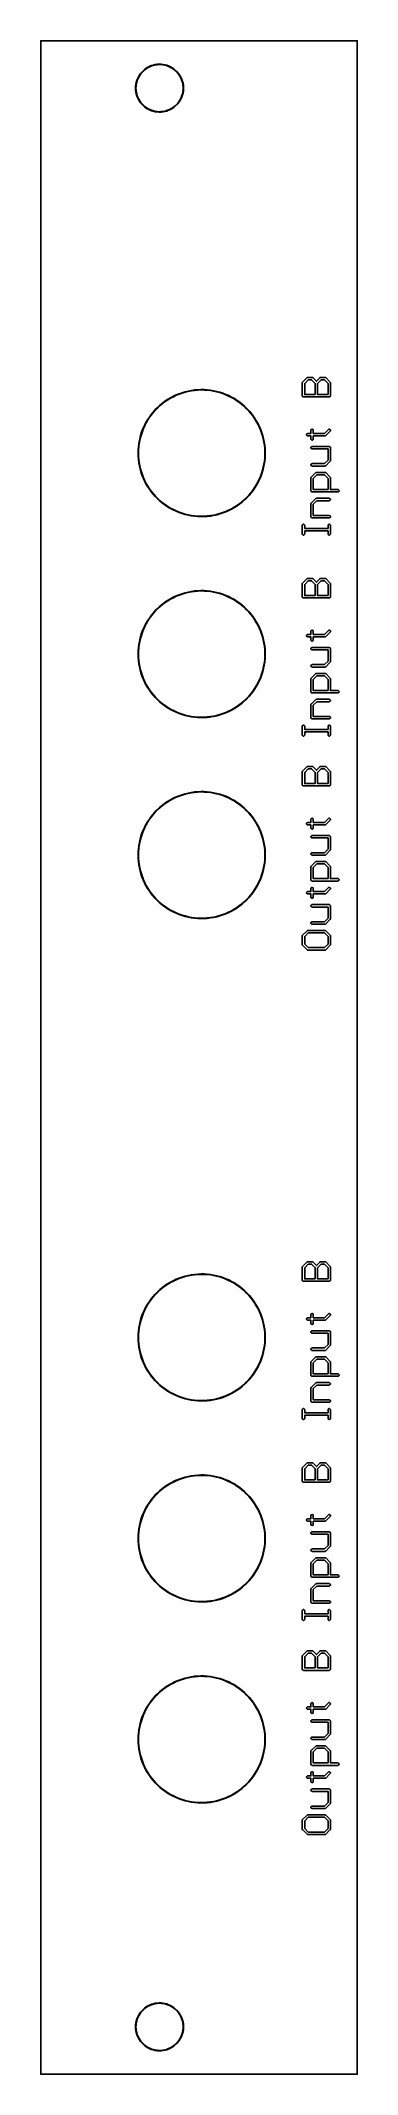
# Model space of a CAD drawing. Extents: x 1 to 21, y 9 to 138.
import ezdxf

# ---------------------------------------------------------------- set-up
doc = ezdxf.new("R2010")
doc.units = 0

msp = doc.modelspace()

# ---------------------------------------------------------------- linework, layer by layer
at = {"color": 5, "true_color": 0x0000ff}
msp.add_polyline3d([(21.24964, 9.25322, 0), (21.24964, 137.75436, 0), (1.27, 137.75436, 0), (1.27, 9.25322, 0), (21.24964, 9.25322, 0)], close=True, dxfattribs=at)
at = {"color": 34, "true_color": 0x008000}
for points in [[(1.27, 9.25322, 0), (21.24964, 9.25322, 0), (21.24964, 137.75436, 0), (1.27, 137.75436, 0), (1.27, 9.25322, 0)], [(8.61821, 136.26083, 0), (8.4963, 136.24305, 0), (8.49236, 136.24243, 0), (8.37299, 136.21449, 0), (8.25615, 136.17893, 0), (8.14185, 136.13321, 0), (8.13831, 136.1314, 0), (8.02909, 136.07552, 0), (7.92495, 136.01203, 0), (7.82843, 135.93837, 0), (7.73445, 135.85709, 0), (7.64528, 135.76792, 0), (7.56908, 135.67393, 0), (7.49796, 135.57488, 0), (7.43446, 135.4682, 0), (7.43266, 135.46466, 0), (7.38186, 135.3529, 0), (7.33614, 135.2386, 0), (7.30312, 135.12176, 0), (7.27772, 135.00237, 0), (7.27709, 134.99846, 0), (7.26186, 134.87654, 0), (7.25678, 134.75461, 0), (7.26186, 134.6327, 0), (7.27709, 134.51077, 0), (7.27772, 134.50684, 0), (7.30312, 134.38747, 0), (7.33614, 134.27063, 0), (7.38186, 134.15633, 0), (7.43266, 134.04457, 0), (7.43446, 134.04103, 0), (7.49796, 133.93435, 0), (7.56908, 133.83528, 0), (7.64528, 133.74131, 0), (7.64809, 133.73849, 0), (7.64811, 133.73848, 0), (7.73445, 133.65214, 0), (7.82843, 133.57086, 0), (7.92495, 133.4972, 0), (8.02909, 133.43369, 0), (8.13831, 133.37782, 0), (8.14185, 133.37602, 0), (8.25615, 133.3303, 0), (8.37299, 133.29473, 0), (8.49236, 133.26679, 0), (8.4963, 133.26618, 0), (8.61821, 133.2484, 0), (8.74014, 133.24078, 0), (8.86206, 133.24331, 0), (8.98398, 133.25602, 0), (8.9879, 133.25664, 0), (9.10981, 133.2795, 0), (9.22666, 133.30998, 0), (9.34096, 133.35316, 0), (9.45271, 133.40396, 0), (9.45626, 133.40575, 0), (9.56293, 133.46418, 0), (9.66454, 133.53276, 0), (9.76106, 133.60896, 0), (9.84995, 133.69278, 0), (9.85277, 133.69559, 0), (9.93404, 133.78702, 0), (10.01024, 133.88355, 0), (10.07629, 133.98768, 0), (10.13217, 134.09691, 0), (10.13397, 134.10045, 0), (10.18477, 134.21221, 0), (10.22287, 134.32651, 0), (10.25334, 134.44589, 0), (10.27366, 134.56781, 0), (10.2743, 134.57173, 0), (10.28445, 134.69366, 0), (10.28445, 134.81557, 0), (10.2743, 134.9375, 0), (10.27366, 134.94142, 0), (10.25334, 135.06334, 0), (10.22287, 135.18271, 0), (10.18477, 135.29702, 0), (10.13397, 135.40878, 0), (10.13217, 135.41232, 0), (10.07629, 135.52153, 0), (10.01024, 135.62567, 0), (9.93404, 135.72219, 0), (9.85277, 135.81364, 0), (9.84995, 135.81645, 0), (9.76106, 135.90027, 0), (9.66454, 135.97647, 0), (9.56293, 136.04505, 0), (9.45626, 136.10346, 0), (9.45271, 136.10526, 0), (9.34096, 136.15607, 0), (9.22666, 136.19925, 0), (9.10981, 136.22972, 0), (8.9879, 136.25259, 0), (8.98398, 136.25322, 0), (8.86206, 136.26592, 0), (8.74014, 136.26845, 0), (8.61821, 136.26083, 0)], [(8.9827, 133.28129, 0), (8.86206, 133.26871, 0), (8.74014, 133.26618, 0), (8.61821, 133.2738, 0), (8.49967, 133.29108, 0), (8.38083, 133.31889, 0), (8.26399, 133.35445, 0), (8.14984, 133.40011, 0), (8.04402, 133.45425, 0), (7.93988, 133.51775, 0), (7.84336, 133.59141, 0), (7.74945, 133.67262, 0), (7.66583, 133.75624, 0), (7.58963, 133.85022, 0), (7.51851, 133.94927, 0), (7.45582, 134.0546, 0), (7.40601, 134.16417, 0), (7.36029, 134.27848, 0), (7.32727, 134.39532, 0), (7.30218, 134.51323, 0), (7.28725, 134.6327, 0), (7.28218, 134.75461, 0), (7.28725, 134.87654, 0), (7.30218, 134.996, 0), (7.32727, 135.11391, 0), (7.36029, 135.23075, 0), (7.40601, 135.34504, 0), (7.45584, 135.45466, 0), (7.51851, 135.55994, 0), (7.58963, 135.65901, 0), (7.66583, 135.75299, 0), (7.74938, 135.83654, 0), (7.84336, 135.91782, 0), (7.93988, 135.99148, 0), (8.04402, 136.05498, 0), (8.14984, 136.10912, 0), (8.26399, 136.15477, 0), (8.38083, 136.19034, 0), (8.49967, 136.21815, 0), (8.61821, 136.23543, 0), (8.74014, 136.24305, 0), (8.86206, 136.24052, 0), (8.98258, 136.22797, 0), (9.10197, 136.20558, 0), (9.21881, 136.17509, 0), (9.33311, 136.13192, 0), (9.44338, 136.0818, 0), (9.54801, 136.02449, 0), (9.6496, 135.95592, 0), (9.74613, 135.87972, 0), (9.83316, 135.79766, 0), (9.9135, 135.70727, 0), (9.98969, 135.61075, 0), (10.05574, 135.50661, 0), (10.10981, 135.40092, 0), (10.16062, 135.28917, 0), (10.19872, 135.17487, 0), (10.2292, 135.05549, 0), (10.2489, 134.93732, 0), (10.25905, 134.81557, 0), (10.25905, 134.69366, 0), (10.2489, 134.57191, 0), (10.2292, 134.45374, 0), (10.19872, 134.33436, 0), (10.16062, 134.22005, 0), (10.10981, 134.1083, 0), (10.05574, 134.00262, 0), (9.98969, 133.89848, 0), (9.9135, 133.80196, 0), (9.8331, 133.71151, 0), (9.74613, 133.62951, 0), (9.6496, 133.55331, 0), (9.54801, 133.48473, 0), (9.44338, 133.42743, 0), (9.33311, 133.37731, 0), (9.21881, 133.33412, 0), (9.10197, 133.30365, 0), (8.9827, 133.28129, 0)], [(11.17854, 115.69953, 0), (10.97788, 115.68175, 0), (10.77976, 115.65382, 0), (10.77583, 115.65319, 0), (10.57771, 115.61509, 0), (10.38213, 115.56683, 0), (10.18909, 115.51095, 0), (10.00113, 115.44491, 0), (9.81317, 115.36871, 0), (9.63283, 115.28235, 0), (9.62928, 115.28055, 0), (9.45149, 115.18657, 0), (9.27877, 115.08243, 0), (9.11112, 114.97067, 0), (8.95111, 114.84875, 0), (8.79617, 114.72175, 0), (8.64631, 114.58459, 0), (8.6435, 114.58178, 0), (8.5038, 114.43954, 0), (8.36918, 114.28968, 0), (8.24217, 114.1322, 0), (8.12534, 113.96964, 0), (8.01612, 113.802, 0), (7.91452, 113.62928, 0), (7.82054, 113.44894, 0), (7.81874, 113.4454, 0), (7.73746, 113.26252, 0), (7.66126, 113.0771, 0), (7.59776, 112.8866, 0), (7.54188, 112.69356, 0), (7.4987, 112.49798, 0), (7.46314, 112.29986, 0), (7.46252, 112.29593, 0), (7.43712, 112.09527, 0), (7.42188, 111.89462, 0), (7.41679, 111.69396, 0), (7.42188, 111.4933, 0), (7.43712, 111.29264, 0), (7.46252, 111.09198, 0), (7.46314, 111.08805, 0), (7.4987, 110.88993, 0), (7.54188, 110.69435, 0), (7.59776, 110.50131, 0), (7.66126, 110.31081, 0), (7.73746, 110.12539, 0), (7.81874, 109.94251, 0), (7.82054, 109.93897, 0), (7.91452, 109.75863, 0), (8.01612, 109.58591, 0), (8.12534, 109.41827, 0), (8.24217, 109.25571, 0), (8.36918, 109.09823, 0), (8.5038, 108.94837, 0), (8.6435, 108.80613, 0), (8.64631, 108.80332, 0), (8.79617, 108.66616, 0), (8.95111, 108.53916, 0), (9.11112, 108.41724, 0), (9.27877, 108.30548, 0), (9.45149, 108.20134, 0), (9.62928, 108.10736, 0), (9.63283, 108.10556, 0), (9.81317, 108.0192, 0), (10.00113, 107.943, 0), (10.18909, 107.87696, 0), (10.38213, 107.82108, 0), (10.57771, 107.77282, 0), (10.77583, 107.73472, 0), (10.77976, 107.7341, 0), (10.97788, 107.70616, 0), (11.17854, 107.68838, 0), (11.3792, 107.68076, 0), (11.57986, 107.6833, 0), (11.78052, 107.696, 0), (11.98118, 107.71886, 0), (11.9851, 107.71948, 0), (12.18322, 107.7525, 0), (12.3788, 107.79568, 0), (12.57438, 107.84648, 0), (12.76488, 107.90998, 0), (12.95284, 107.9811, 0), (13.13826, 108.06238, 0), (13.31606, 108.15128, 0), (13.3196, 108.15308, 0), (13.49486, 108.25214, 0), (13.66504, 108.36136, 0), (13.83014, 108.4782, 0), (13.98762, 108.60012, 0), (14.14002, 108.7322, 0), (14.2848, 108.8719, 0), (14.28761, 108.87471, 0), (14.42477, 109.02203, 0), (14.55431, 109.17443, 0), (14.67623, 109.33445, 0), (14.79053, 109.49955, 0), (14.89721, 109.67227, 0), (14.99373, 109.84753, 0), (14.99553, 109.85107, 0), (15.08189, 110.03141, 0), (15.16063, 110.21683, 0), (15.23175, 110.40733, 0), (15.29017, 110.59783, 0), (15.34097, 110.79341, 0), (15.38161, 110.98899, 0), (15.38224, 110.99291, 0), (15.41271, 111.19358, 0), (15.43303, 111.3917, 0), (15.4432, 111.59235, 0), (15.4432, 111.79555, 0), (15.43303, 111.99622, 0), (15.41271, 112.19433, 0), (15.38224, 112.395, 0), (15.38161, 112.39892, 0), (15.34097, 112.5945, 0), (15.29017, 112.79008, 0), (15.23175, 112.98058, 0), (15.16063, 113.17108, 0), (15.08189, 113.3565, 0), (14.99553, 113.53684, 0), (14.99373, 113.54038, 0), (14.89721, 113.71564, 0), (14.79053, 113.88836, 0), (14.67623, 114.05346, 0), (14.55431, 114.21348, 0), (14.42477, 114.36588, 0), (14.28761, 114.5132, 0), (14.2848, 114.51601, 0), (14.14002, 114.65571, 0), (13.98762, 114.78779, 0), (13.83014, 114.90971, 0), (13.66504, 115.02655, 0), (13.49486, 115.13577, 0), (13.3196, 115.23483, 0), (13.31606, 115.23663, 0), (13.13826, 115.32553, 0), (12.95284, 115.40681, 0), (12.76488, 115.47793, 0), (12.57438, 115.54143, 0), (12.3788, 115.59223, 0), (12.18322, 115.63541, 0), (11.9851, 115.66843, 0), (11.98118, 115.66905, 0), (11.78052, 115.69191, 0), (11.57986, 115.70462, 0), (11.3792, 115.70715, 0), (11.17854, 115.69953, 0)], [(11.78052, 107.72139, 0), (11.57986, 107.7087, 0), (11.3792, 107.70615, 0), (11.17854, 107.71377, 0), (10.97788, 107.73155, 0), (10.78237, 107.75912, 0), (10.58556, 107.79697, 0), (10.38998, 107.84523, 0), (10.19694, 107.90111, 0), (10.00897, 107.96715, 0), (9.82102, 108.04335, 0), (9.64211, 108.12903, 0), (9.46641, 108.22189, 0), (9.29369, 108.32603, 0), (9.12606, 108.43779, 0), (8.96604, 108.55971, 0), (8.8111, 108.68671, 0), (8.66182, 108.82333, 0), (8.52435, 108.9633, 0), (8.38973, 109.11316, 0), (8.26273, 109.27064, 0), (8.14589, 109.4332, 0), (8.03667, 109.60084, 0), (7.93507, 109.77356, 0), (7.84263, 109.95094, 0), (7.76161, 110.13324, 0), (7.68541, 110.31866, 0), (7.62191, 110.50916, 0), (7.56603, 110.7022, 0), (7.52285, 110.89778, 0), (7.48771, 111.09356, 0), (7.46252, 111.29264, 0), (7.44728, 111.4933, 0), (7.44219, 111.69396, 0), (7.44728, 111.89462, 0), (7.46252, 112.09527, 0), (7.48771, 112.29435, 0), (7.52285, 112.49013, 0), (7.56603, 112.68571, 0), (7.62191, 112.87875, 0), (7.68541, 113.06925, 0), (7.76161, 113.25467, 0), (7.84263, 113.43697, 0), (7.93507, 113.61435, 0), (8.03667, 113.78707, 0), (8.14589, 113.95471, 0), (8.26273, 114.11727, 0), (8.38973, 114.27475, 0), (8.52435, 114.42461, 0), (8.66182, 114.56458, 0), (8.8111, 114.7012, 0), (8.96604, 114.8282, 0), (9.12606, 114.95012, 0), (9.29369, 115.06188, 0), (9.46641, 115.16602, 0), (9.64211, 115.25888, 0), (9.82102, 115.34456, 0), (10.00897, 115.42076, 0), (10.19694, 115.4868, 0), (10.38998, 115.54268, 0), (10.58556, 115.59094, 0), (10.78237, 115.62879, 0), (10.97788, 115.65636, 0), (11.17854, 115.67414, 0), (11.3792, 115.68176, 0), (11.57986, 115.67922, 0), (11.78052, 115.66652, 0), (11.98052, 115.64374, 0), (12.17537, 115.61126, 0), (12.37095, 115.56808, 0), (12.56653, 115.51728, 0), (12.75703, 115.45378, 0), (12.94499, 115.38266, 0), (13.13041, 115.30138, 0), (13.30513, 115.21402, 0), (13.47993, 115.11522, 0), (13.65011, 115.006, 0), (13.81521, 114.88916, 0), (13.97269, 114.76724, 0), (14.12509, 114.63516, 0), (14.26796, 114.4973, 0), (14.40422, 114.35095, 0), (14.53376, 114.19855, 0), (14.65568, 114.03853, 0), (14.76998, 113.87343, 0), (14.87666, 113.70071, 0), (14.97238, 113.52691, 0), (15.05774, 113.34865, 0), (15.13648, 113.16323, 0), (15.2076, 112.97273, 0), (15.26602, 112.78223, 0), (15.31682, 112.58665, 0), (15.35734, 112.39166, 0), (15.38731, 112.19433, 0), (15.40763, 111.99622, 0), (15.4178, 111.79555, 0), (15.4178, 111.59235, 0), (15.40763, 111.3917, 0), (15.38731, 111.19358, 0), (15.35734, 110.99625, 0), (15.31682, 110.80126, 0), (15.26602, 110.60568, 0), (15.2076, 110.41518, 0), (15.13648, 110.22468, 0), (15.05774, 110.03926, 0), (14.97238, 109.861, 0), (14.87666, 109.6872, 0), (14.76998, 109.51448, 0), (14.65568, 109.34938, 0), (14.53376, 109.18936, 0), (14.40422, 109.03696, 0), (14.26796, 108.89061, 0), (14.12509, 108.75275, 0), (13.97269, 108.62067, 0), (13.81521, 108.49875, 0), (13.65011, 108.38191, 0), (13.47993, 108.27269, 0), (13.30513, 108.17389, 0), (13.13041, 108.08653, 0), (12.94499, 108.00525, 0), (12.75703, 107.93413, 0), (12.56653, 107.87063, 0), (12.37095, 107.81983, 0), (12.17537, 107.77665, 0), (11.98052, 107.74417, 0), (11.78052, 107.72139, 0)], [(18.93824, 116.47931, 0), (18.91469, 116.47559, 0), (18.89345, 116.46476, 0), (18.87659, 116.4479, 0), (18.66871, 116.23805, 0), (18.442, 116.46476, 0), (18.42076, 116.47559, 0), (18.39722, 116.47931, 0), (18.12543, 116.47931, 0), (18.10189, 116.47559, 0), (18.08064, 116.46476, 0), (17.79201, 116.17612, 0), (17.78118, 116.15488, 0), (17.77745, 116.13134, 0), (17.77745, 115.31853, 0), (17.78118, 115.29499, 0), (17.79201, 115.27375, 0), (17.80887, 115.25689, 0), (17.83011, 115.24606, 0), (17.85364, 115.24233, 0), (19.4818, 115.24233, 0), (19.50534, 115.24606, 0), (19.52658, 115.25689, 0), (19.54344, 115.27375, 0), (19.55427, 115.29499, 0), (19.558, 115.31853, 0), (19.558, 116.13134, 0), (19.55427, 116.15488, 0), (19.54344, 116.17612, 0), (19.2548, 116.46476, 0), (19.23356, 116.47559, 0), (19.21001, 116.47931, 0), (18.93824, 116.47931, 0)], [(18.59279, 115.39473, 0), (17.92984, 115.39473, 0), (17.92984, 116.10109, 0), (18.15566, 116.32691, 0), (18.36699, 116.32691, 0), (18.59279, 116.10111, 0), (18.59279, 115.39473, 0)], [(19.4056, 115.39473, 0), (18.74519, 115.39473, 0), (18.74519, 116.10124, 0), (18.96875, 116.32691, 0), (19.17979, 116.32691, 0), (19.4056, 116.1011, 0), (19.4056, 115.39473, 0)], [(19.23356, 112.78734, 0), (19.2548, 112.79817, 0), (19.54344, 113.08681, 0), (19.55427, 113.10805, 0), (19.558, 113.1316, 0), (19.55427, 113.15514, 0), (19.54344, 113.17638, 0), (19.52658, 113.19324, 0), (19.50534, 113.20407, 0), (19.4818, 113.2078, 0), (19.45825, 113.20407, 0), (19.43701, 113.19324, 0), (19.17978, 112.93601, 0), (18.47342, 112.93601, 0), (18.47342, 113.1316, 0), (18.46969, 113.15514, 0), (18.45886, 113.17638, 0), (18.442, 113.19324, 0), (18.42076, 113.20407, 0), (18.39722, 113.2078, 0), (18.37367, 113.20407, 0), (18.35242, 113.19324, 0), (18.33557, 113.17638, 0), (18.32473, 113.15514, 0), (18.32102, 113.1316, 0), (18.32102, 112.93601, 0), (18.12543, 112.93601, 0), (18.10189, 112.93229, 0), (18.08064, 112.92146, 0), (18.06379, 112.9046, 0), (18.05295, 112.88336, 0), (18.04923, 112.85981, 0), (18.05295, 112.83627, 0), (18.06379, 112.81503, 0), (18.08064, 112.79817, 0), (18.10189, 112.78734, 0), (18.12543, 112.78361, 0), (18.32102, 112.78361, 0), (18.32102, 112.58804, 0), (18.32473, 112.56449, 0), (18.33557, 112.54325, 0), (18.35242, 112.52639, 0), (18.37367, 112.51556, 0), (18.39722, 112.51184, 0), (18.42076, 112.51556, 0), (18.442, 112.52639, 0), (18.45886, 112.54325, 0), (18.46969, 112.56449, 0), (18.47342, 112.58804, 0), (18.47342, 112.78361, 0), (19.21001, 112.78361, 0), (19.23356, 112.78734, 0)], [(18.39722, 112.11305, 0), (18.37367, 112.10933, 0), (18.35242, 112.0985, 0), (18.33557, 112.08164, 0), (18.32473, 112.0604, 0), (18.32102, 112.03685, 0), (18.32473, 112.01331, 0), (18.33557, 111.99207, 0), (18.35242, 111.97521, 0), (18.37367, 111.96438, 0), (18.39722, 111.96065, 0), (19.4056, 111.96065, 0), (19.4056, 111.25204, 0), (19.17992, 111.02847, 0), (18.39722, 111.02847, 0), (18.37367, 111.02475, 0), (18.35242, 111.01392, 0), (18.33557, 110.99706, 0), (18.32473, 110.97582, 0), (18.32102, 110.95227, 0), (18.32473, 110.92873, 0), (18.33557, 110.90749, 0), (18.35242, 110.89063, 0), (18.37367, 110.8798, 0), (18.39722, 110.87607, 0), (19.21001, 110.87607, 0), (19.23356, 110.8798, 0), (19.2548, 110.89063, 0), (19.52658, 111.15987, 0), (19.54344, 111.17673, 0), (19.55427, 111.19797, 0), (19.558, 111.22152, 0), (19.558, 112.03685, 0), (19.55427, 112.0604, 0), (19.54344, 112.08164, 0), (19.52658, 112.0985, 0), (19.50534, 112.10933, 0), (19.4818, 112.11305, 0), (18.39722, 112.11305, 0)], [(18.66899, 110.47475, 0), (18.64545, 110.47103, 0), (18.62421, 110.4602, 0), (18.35244, 110.18843, 0), (18.35242, 110.18842, 0), (18.33557, 110.17156, 0), (18.32473, 110.15032, 0), (18.32102, 110.12678, 0), (18.32102, 109.31398, 0), (18.32473, 109.29043, 0), (18.33557, 109.26919, 0), (18.35242, 109.25233, 0), (18.37367, 109.2415, 0), (18.39722, 109.23778, 0), (20.02536, 109.23778, 0), (20.0489, 109.2415, 0), (20.07013, 109.25233, 0), (20.087, 109.26919, 0), (20.09782, 109.29043, 0), (20.10156, 109.31398, 0), (20.09782, 109.33752, 0), (20.087, 109.35876, 0), (20.07013, 109.37562, 0), (20.0489, 109.38645, 0), (20.02536, 109.39018, 0), (19.558, 109.39018, 0), (19.558, 110.12678, 0), (19.55427, 110.15032, 0), (19.54344, 110.17156, 0), (19.2548, 110.4602, 0), (19.23356, 110.47103, 0), (19.21001, 110.47475, 0), (18.66899, 110.47475, 0)], [(19.4056, 109.39018, 0), (18.47342, 109.39018, 0), (18.47342, 110.09655, 0), (18.69922, 110.32235, 0), (19.17979, 110.32235, 0), (19.4056, 110.09654, 0), (19.4056, 109.39018, 0)], [(18.35244, 108.55267, 0), (18.35242, 108.55266, 0), (18.33557, 108.5358, 0), (18.32473, 108.51456, 0), (18.32102, 108.49102, 0), (18.32102, 107.67822, 0), (18.32473, 107.65467, 0), (18.33557, 107.63343, 0), (18.35242, 107.61657, 0), (18.37367, 107.60574, 0), (18.39722, 107.60202, 0), (19.4818, 107.60202, 0), (19.50534, 107.60574, 0), (19.52658, 107.61657, 0), (19.54344, 107.63343, 0), (19.55427, 107.65467, 0), (19.558, 107.67822, 0), (19.55427, 107.70176, 0), (19.54344, 107.723, 0), (19.52658, 107.73986, 0), (19.50534, 107.75069, 0), (19.4818, 107.75442, 0), (18.47342, 107.75442, 0), (18.47342, 108.46079, 0), (18.69923, 108.6866, 0), (19.4818, 108.6866, 0), (19.50534, 108.69032, 0), (19.52658, 108.70115, 0), (19.54344, 108.71801, 0), (19.55427, 108.73925, 0), (19.558, 108.7628, 0), (19.55427, 108.78634, 0), (19.54344, 108.80758, 0), (19.52658, 108.82444, 0), (19.50534, 108.83527, 0), (19.4818, 108.839, 0), (18.66899, 108.839, 0), (18.64545, 108.83527, 0), (18.62421, 108.82444, 0), (18.35244, 108.55267, 0)], [(19.4818, 106.50981, 0), (19.50534, 106.51354, 0), (19.52658, 106.52437, 0), (19.54344, 106.54123, 0), (19.55427, 106.56247, 0), (19.558, 106.58601, 0), (19.558, 107.12704, 0), (19.55427, 107.15058, 0), (19.54344, 107.17182, 0), (19.52658, 107.18868, 0), (19.50534, 107.19951, 0), (19.4818, 107.20324, 0), (19.45825, 107.19951, 0), (19.43701, 107.18868, 0), (19.42015, 107.17182, 0), (19.40932, 107.15058, 0), (19.4056, 107.12704, 0), (19.4056, 106.93399, 0), (17.92984, 106.93399, 0), (17.92984, 107.12704, 0), (17.92613, 107.15058, 0), (17.91529, 107.17182, 0), (17.89844, 107.18868, 0), (17.87719, 107.19951, 0), (17.85364, 107.20324, 0), (17.83011, 107.19951, 0), (17.80887, 107.18868, 0), (17.79201, 107.17182, 0), (17.78118, 107.15058, 0), (17.77745, 107.12704, 0), (17.77745, 106.58601, 0), (17.78118, 106.56247, 0), (17.79201, 106.54123, 0), (17.80887, 106.52437, 0), (17.83011, 106.51354, 0), (17.85364, 106.50981, 0), (17.87719, 106.51354, 0), (17.89844, 106.52437, 0), (17.91529, 106.54123, 0), (17.92613, 106.56247, 0), (17.92984, 106.58601, 0), (17.92984, 106.78159, 0), (19.4056, 106.78159, 0), (19.4056, 106.58601, 0), (19.40932, 106.56247, 0), (19.42015, 106.54123, 0), (19.43701, 106.52437, 0), (19.45825, 106.51354, 0), (19.4818, 106.50981, 0)], [(11.17854, 102.99953, 0), (10.97788, 102.98175, 0), (10.77976, 102.95382, 0), (10.77583, 102.95319, 0), (10.57771, 102.91509, 0), (10.38213, 102.86683, 0), (10.18909, 102.81095, 0), (10.00113, 102.74491, 0), (9.81317, 102.66871, 0), (9.63283, 102.58235, 0), (9.62928, 102.58055, 0), (9.45149, 102.48657, 0), (9.27877, 102.38243, 0), (9.11112, 102.27067, 0), (8.95111, 102.14875, 0), (8.79617, 102.02175, 0), (8.64631, 101.88459, 0), (8.6435, 101.88178, 0), (8.5038, 101.73954, 0), (8.36918, 101.58968, 0), (8.24217, 101.4322, 0), (8.12534, 101.26964, 0), (8.01612, 101.102, 0), (7.91452, 100.92928, 0), (7.82054, 100.74894, 0), (7.81874, 100.7454, 0), (7.73746, 100.56252, 0), (7.66126, 100.3771, 0), (7.59776, 100.1866, 0), (7.54188, 99.99356, 0), (7.4987, 99.79798, 0), (7.46314, 99.59986, 0), (7.46252, 99.59594, 0), (7.43712, 99.39527, 0), (7.42188, 99.19462, 0), (7.41679, 98.99396, 0), (7.42188, 98.79329, 0), (7.43712, 98.59264, 0), (7.46252, 98.39197, 0), (7.46314, 98.38805, 0), (7.4987, 98.18993, 0), (7.54188, 97.99435, 0), (7.59776, 97.80131, 0), (7.66126, 97.61081, 0), (7.73746, 97.42539, 0), (7.81874, 97.24251, 0), (7.82054, 97.23897, 0), (7.91452, 97.05863, 0), (8.01612, 96.88591, 0), (8.12534, 96.71827, 0), (8.24217, 96.55571, 0), (8.36918, 96.39823, 0), (8.5038, 96.24837, 0), (8.6435, 96.10613, 0), (8.64631, 96.10332, 0), (8.79617, 95.96616, 0), (8.95111, 95.83916, 0), (9.11112, 95.71724, 0), (9.27877, 95.60548, 0), (9.45149, 95.50134, 0), (9.62928, 95.40736, 0), (9.63283, 95.40556, 0), (9.81317, 95.3192, 0), (10.00113, 95.243, 0), (10.18909, 95.17696, 0), (10.38213, 95.12108, 0), (10.57771, 95.07282, 0), (10.77583, 95.03472, 0), (10.77976, 95.0341, 0), (10.97788, 95.00616, 0), (11.17854, 94.98838, 0), (11.3792, 94.98076, 0), (11.57986, 94.9833, 0), (11.78052, 94.996, 0), (11.98118, 95.01886, 0), (11.9851, 95.01948, 0), (12.18322, 95.0525, 0), (12.3788, 95.09568, 0), (12.57438, 95.14648, 0), (12.76488, 95.20998, 0), (12.95284, 95.2811, 0), (13.13826, 95.36238, 0), (13.31606, 95.45128, 0), (13.3196, 95.45308, 0), (13.49486, 95.55214, 0), (13.66504, 95.66136, 0), (13.83014, 95.7782, 0), (13.98762, 95.90012, 0), (14.14002, 96.0322, 0), (14.2848, 96.1719, 0), (14.28761, 96.17471, 0), (14.42477, 96.32203, 0), (14.55431, 96.47443, 0), (14.67623, 96.63445, 0), (14.79053, 96.79955, 0), (14.89721, 96.97227, 0), (14.99373, 97.14753, 0), (14.99553, 97.15107, 0), (15.08189, 97.33141, 0), (15.16063, 97.51683, 0), (15.23175, 97.70733, 0), (15.29017, 97.89783, 0), (15.34097, 98.09341, 0), (15.38161, 98.28899, 0), (15.38224, 98.29292, 0), (15.41271, 98.49358, 0), (15.43303, 98.6917, 0), (15.4432, 98.89236, 0), (15.4432, 99.09556, 0), (15.43303, 99.29622, 0), (15.41271, 99.49434, 0), (15.38224, 99.695, 0), (15.38161, 99.69892, 0), (15.34097, 99.8945, 0), (15.29017, 100.09008, 0), (15.23175, 100.28058, 0), (15.16063, 100.47108, 0), (15.08189, 100.6565, 0), (14.99553, 100.83684, 0), (14.99373, 100.84038, 0), (14.89721, 101.01564, 0), (14.79053, 101.18836, 0), (14.67623, 101.35346, 0), (14.55431, 101.51348, 0), (14.42477, 101.66588, 0), (14.28761, 101.8132, 0), (14.2848, 101.81601, 0), (14.14002, 101.95571, 0), (13.98762, 102.08779, 0), (13.83014, 102.20971, 0), (13.66504, 102.32655, 0), (13.49486, 102.43577, 0), (13.3196, 102.53483, 0), (13.31606, 102.53663, 0), (13.13826, 102.62553, 0), (12.95284, 102.70681, 0), (12.76488, 102.77793, 0), (12.57438, 102.84143, 0), (12.3788, 102.89223, 0), (12.18322, 102.93541, 0), (11.9851, 102.96843, 0), (11.98118, 102.96905, 0), (11.78052, 102.99191, 0), (11.57986, 103.00461, 0), (11.3792, 103.00715, 0), (11.17854, 102.99953, 0)], [(11.78052, 95.02139, 0), (11.57986, 95.00869, 0), (11.3792, 95.00616, 0), (11.17854, 95.01378, 0), (10.97788, 95.03155, 0), (10.78237, 95.05912, 0), (10.58556, 95.09697, 0), (10.38998, 95.14523, 0), (10.19694, 95.20111, 0), (10.00897, 95.26715, 0), (9.82102, 95.34335, 0), (9.64211, 95.42903, 0), (9.46641, 95.52189, 0), (9.29369, 95.62603, 0), (9.12606, 95.73779, 0), (8.96604, 95.85971, 0), (8.8111, 95.98671, 0), (8.66182, 96.12333, 0), (8.52435, 96.2633, 0), (8.38973, 96.41316, 0), (8.26273, 96.57064, 0), (8.14589, 96.7332, 0), (8.03667, 96.90084, 0), (7.93507, 97.07356, 0), (7.84263, 97.25094, 0), (7.76161, 97.43324, 0), (7.68541, 97.61866, 0), (7.62191, 97.80916, 0), (7.56603, 98.0022, 0), (7.52285, 98.19778, 0), (7.48771, 98.39358, 0), (7.46252, 98.59264, 0), (7.44728, 98.79329, 0), (7.44219, 98.99396, 0), (7.44728, 99.19462, 0), (7.46252, 99.39527, 0), (7.48771, 99.59433, 0), (7.52285, 99.79013, 0), (7.56603, 99.98571, 0), (7.62191, 100.17875, 0), (7.68541, 100.36925, 0), (7.76161, 100.55467, 0), (7.84263, 100.73697, 0), (7.93507, 100.91435, 0), (8.03667, 101.08707, 0), (8.14589, 101.25471, 0), (8.26273, 101.41727, 0), (8.38973, 101.57475, 0), (8.52435, 101.72461, 0), (8.66182, 101.86458, 0), (8.8111, 102.0012, 0), (8.96604, 102.1282, 0), (9.12606, 102.25012, 0), (9.29369, 102.36188, 0), (9.46641, 102.46602, 0), (9.64211, 102.55888, 0), (9.82102, 102.64456, 0), (10.00897, 102.72076, 0), (10.19694, 102.7868, 0), (10.38998, 102.84268, 0), (10.58556, 102.89094, 0), (10.78237, 102.92879, 0), (10.97788, 102.95635, 0), (11.17854, 102.97414, 0), (11.3792, 102.98176, 0), (11.57986, 102.97922, 0), (11.78052, 102.96651, 0), (11.98052, 102.94374, 0), (12.17537, 102.91126, 0), (12.37095, 102.86808, 0), (12.56653, 102.81728, 0), (12.75703, 102.75378, 0), (12.94499, 102.68266, 0), (13.13041, 102.60138, 0), (13.30513, 102.51402, 0), (13.47993, 102.41522, 0), (13.65011, 102.306, 0), (13.81521, 102.18916, 0), (13.97269, 102.06724, 0), (14.12509, 101.93516, 0), (14.26796, 101.7973, 0), (14.40422, 101.65095, 0), (14.53376, 101.49855, 0), (14.65568, 101.33853, 0), (14.76998, 101.17343, 0), (14.87666, 101.00071, 0), (14.97238, 100.82691, 0), (15.05774, 100.64865, 0), (15.13648, 100.46323, 0), (15.2076, 100.27273, 0), (15.26602, 100.08223, 0), (15.31682, 99.88665, 0), (15.35734, 99.69166, 0), (15.38731, 99.49434, 0), (15.40763, 99.29622, 0), (15.4178, 99.09556, 0), (15.4178, 98.89236, 0), (15.40763, 98.6917, 0), (15.38731, 98.49358, 0), (15.35733, 98.29622, 0), (15.31682, 98.10126, 0), (15.26602, 97.90568, 0), (15.2076, 97.71518, 0), (15.13648, 97.52468, 0), (15.05774, 97.33926, 0), (14.97238, 97.161, 0), (14.87666, 96.9872, 0), (14.76998, 96.81448, 0), (14.65568, 96.64938, 0), (14.53376, 96.48936, 0), (14.40422, 96.33696, 0), (14.26796, 96.19061, 0), (14.12509, 96.05275, 0), (13.97269, 95.92067, 0), (13.81521, 95.79875, 0), (13.65011, 95.68191, 0), (13.47993, 95.57269, 0), (13.30513, 95.47389, 0), (13.13041, 95.38653, 0), (12.94499, 95.30525, 0), (12.75703, 95.23413, 0), (12.56653, 95.17063, 0), (12.37095, 95.11983, 0), (12.17537, 95.07665, 0), (11.98071, 95.04421, 0), (11.78052, 95.02139, 0)], [(18.93824, 103.77931, 0), (18.91469, 103.77559, 0), (18.89345, 103.76476, 0), (18.87659, 103.7479, 0), (18.66871, 103.53805, 0), (18.442, 103.76476, 0), (18.42076, 103.77559, 0), (18.39722, 103.77931, 0), (18.12543, 103.77931, 0), (18.10189, 103.77559, 0), (18.08064, 103.76476, 0), (17.79201, 103.47612, 0), (17.78118, 103.45488, 0), (17.77745, 103.43134, 0), (17.77745, 102.61854, 0), (17.78118, 102.59499, 0), (17.79201, 102.57375, 0), (17.80887, 102.55689, 0), (17.83011, 102.54606, 0), (17.85364, 102.54234, 0), (19.4818, 102.54234, 0), (19.50534, 102.54606, 0), (19.52658, 102.55689, 0), (19.54344, 102.57375, 0), (19.55427, 102.59499, 0), (19.558, 102.61854, 0), (19.558, 103.43134, 0), (19.55427, 103.45488, 0), (19.54344, 103.47612, 0), (19.2548, 103.76476, 0), (19.23356, 103.77559, 0), (19.21001, 103.77931, 0), (18.93824, 103.77931, 0)], [(18.59279, 102.69474, 0), (17.92984, 102.69474, 0), (17.92984, 103.40109, 0), (18.15566, 103.62691, 0), (18.36699, 103.62691, 0), (18.59279, 103.40111, 0), (18.59279, 102.69474, 0)], [(19.4056, 102.69474, 0), (18.74519, 102.69474, 0), (18.74519, 103.40124, 0), (18.96875, 103.62691, 0), (19.17979, 103.62691, 0), (19.4056, 103.4011, 0), (19.4056, 102.69474, 0)], [(19.23356, 100.08734, 0), (19.2548, 100.09817, 0), (19.54344, 100.38681, 0), (19.55427, 100.40805, 0), (19.558, 100.4316, 0), (19.55427, 100.45514, 0), (19.54344, 100.47638, 0), (19.52658, 100.49324, 0), (19.50534, 100.50407, 0), (19.4818, 100.5078, 0), (19.45825, 100.50407, 0), (19.43701, 100.49324, 0), (19.17979, 100.23602, 0), (18.47342, 100.23602, 0), (18.47342, 100.4316, 0), (18.46969, 100.45514, 0), (18.45886, 100.47638, 0), (18.442, 100.49324, 0), (18.42076, 100.50407, 0), (18.39722, 100.5078, 0), (18.37367, 100.50407, 0), (18.35242, 100.49324, 0), (18.33557, 100.47638, 0), (18.32473, 100.45514, 0), (18.32102, 100.4316, 0), (18.32102, 100.23602, 0), (18.12543, 100.23602, 0), (18.10189, 100.23229, 0), (18.08064, 100.22146, 0), (18.06379, 100.2046, 0), (18.05295, 100.18336, 0), (18.04923, 100.15982, 0), (18.05295, 100.13627, 0), (18.06379, 100.11503, 0), (18.08064, 100.09817, 0), (18.10189, 100.08734, 0), (18.12543, 100.08362, 0), (18.32102, 100.08362, 0), (18.32102, 99.88803, 0), (18.32473, 99.86449, 0), (18.33557, 99.84325, 0), (18.35242, 99.82639, 0), (18.37367, 99.81556, 0), (18.39722, 99.81183, 0), (18.42076, 99.81556, 0), (18.442, 99.82639, 0), (18.45886, 99.84325, 0), (18.46969, 99.86449, 0), (18.47342, 99.88803, 0), (18.47342, 100.08362, 0), (19.21001, 100.08362, 0), (19.23356, 100.08734, 0)], [(18.39722, 99.41305, 0), (18.37367, 99.40933, 0), (18.35242, 99.3985, 0), (18.33557, 99.38164, 0), (18.32473, 99.3604, 0), (18.32102, 99.33685, 0), (18.32473, 99.31331, 0), (18.33557, 99.29207, 0), (18.35242, 99.27521, 0), (18.37367, 99.26438, 0), (18.39722, 99.26065, 0), (19.4056, 99.26065, 0), (19.4056, 98.55204, 0), (19.17992, 98.32847, 0), (18.39722, 98.32847, 0), (18.37367, 98.32475, 0), (18.35242, 98.31392, 0), (18.33557, 98.29706, 0), (18.32473, 98.27582, 0), (18.32102, 98.25227, 0), (18.32473, 98.22873, 0), (18.33557, 98.20749, 0), (18.35242, 98.19063, 0), (18.37367, 98.1798, 0), (18.39722, 98.17607, 0), (19.21001, 98.17607, 0), (19.23356, 98.1798, 0), (19.2548, 98.19063, 0), (19.52658, 98.45987, 0), (19.54344, 98.47673, 0), (19.55427, 98.49797, 0), (19.558, 98.52152, 0), (19.558, 99.33685, 0), (19.55427, 99.3604, 0), (19.54344, 99.38164, 0), (19.52658, 99.3985, 0), (19.50534, 99.40933, 0), (19.4818, 99.41305, 0), (18.39722, 99.41305, 0)], [(18.66899, 97.77476, 0), (18.64545, 97.77103, 0), (18.62421, 97.7602, 0), (18.35244, 97.48843, 0), (18.35242, 97.48842, 0), (18.33557, 97.47156, 0), (18.32473, 97.45032, 0), (18.32102, 97.42678, 0), (18.32102, 96.61398, 0), (18.32473, 96.59043, 0), (18.33557, 96.56919, 0), (18.35242, 96.55233, 0), (18.37367, 96.5415, 0), (18.39722, 96.53778, 0), (20.02536, 96.53778, 0), (20.0489, 96.5415, 0), (20.07013, 96.55233, 0), (20.087, 96.56919, 0), (20.09782, 96.59043, 0), (20.10156, 96.61398, 0), (20.09782, 96.63752, 0), (20.087, 96.65876, 0), (20.07013, 96.67562, 0), (20.0489, 96.68645, 0), (20.02536, 96.69018, 0), (19.558, 96.69018, 0), (19.558, 97.42678, 0), (19.55427, 97.45032, 0), (19.54344, 97.47156, 0), (19.2548, 97.7602, 0), (19.23356, 97.77103, 0), (19.21001, 97.77476, 0), (18.66899, 97.77476, 0)], [(19.4056, 96.69018, 0), (18.47342, 96.69018, 0), (18.47342, 97.39655, 0), (18.69923, 97.62236, 0), (19.17978, 97.62236, 0), (19.4056, 97.39654, 0), (19.4056, 96.69018, 0)], [(18.35244, 95.85267, 0), (18.35242, 95.85266, 0), (18.33557, 95.8358, 0), (18.32473, 95.81456, 0), (18.32102, 95.79102, 0), (18.32102, 94.97822, 0), (18.32473, 94.95467, 0), (18.33557, 94.93343, 0), (18.35242, 94.91657, 0), (18.37367, 94.90574, 0), (18.39722, 94.90202, 0), (19.4818, 94.90202, 0), (19.50534, 94.90574, 0), (19.52658, 94.91657, 0), (19.54344, 94.93343, 0), (19.55427, 94.95467, 0), (19.558, 94.97822, 0), (19.55427, 95.00176, 0), (19.54344, 95.023, 0), (19.52658, 95.03986, 0), (19.50534, 95.05069, 0), (19.4818, 95.05442, 0), (18.47342, 95.05442, 0), (18.47342, 95.76079, 0), (18.69923, 95.9866, 0), (19.4818, 95.9866, 0), (19.50534, 95.99032, 0), (19.52658, 96.00115, 0), (19.54344, 96.01801, 0), (19.55427, 96.03925, 0), (19.558, 96.0628, 0), (19.55427, 96.08634, 0), (19.54344, 96.10758, 0), (19.52658, 96.12444, 0), (19.50534, 96.13527, 0), (19.4818, 96.139, 0), (18.66899, 96.139, 0), (18.64545, 96.13527, 0), (18.62421, 96.12444, 0), (18.35244, 95.85267, 0)], [(19.4818, 93.80981, 0), (19.50534, 93.81354, 0), (19.52658, 93.82437, 0), (19.54344, 93.84123, 0), (19.55427, 93.86247, 0), (19.558, 93.88601, 0), (19.558, 94.42704, 0), (19.55427, 94.45058, 0), (19.54344, 94.47182, 0), (19.52658, 94.48868, 0), (19.50534, 94.49951, 0), (19.4818, 94.50324, 0), (19.45825, 94.49951, 0), (19.43701, 94.48868, 0), (19.42015, 94.47182, 0), (19.40932, 94.45058, 0), (19.4056, 94.42704, 0), (19.4056, 94.234, 0), (17.92984, 94.234, 0), (17.92984, 94.42704, 0), (17.92613, 94.45058, 0), (17.91529, 94.47182, 0), (17.89844, 94.48868, 0), (17.87719, 94.49951, 0), (17.85364, 94.50324, 0), (17.83011, 94.49951, 0), (17.80887, 94.48868, 0), (17.79201, 94.47182, 0), (17.78118, 94.45058, 0), (17.77745, 94.42704, 0), (17.77745, 93.88601, 0), (17.78118, 93.86247, 0), (17.79201, 93.84123, 0), (17.80887, 93.82437, 0), (17.83011, 93.81354, 0), (17.85364, 93.80981, 0), (17.87719, 93.81354, 0), (17.89844, 93.82437, 0), (17.91529, 93.84123, 0), (17.92613, 93.86247, 0), (17.92984, 93.88601, 0), (17.92984, 94.0816, 0), (19.4056, 94.0816, 0), (19.4056, 93.88601, 0), (19.40932, 93.86247, 0), (19.42015, 93.84123, 0), (19.43701, 93.82437, 0), (19.45825, 93.81354, 0), (19.4818, 93.80981, 0)], [(18.93824, 91.8972, 0), (18.91469, 91.89347, 0), (18.89345, 91.88264, 0), (18.87659, 91.86578, 0), (18.66871, 91.65593, 0), (18.442, 91.88264, 0), (18.42076, 91.89347, 0), (18.39722, 91.8972, 0), (18.12543, 91.8972, 0), (18.10189, 91.89347, 0), (18.08064, 91.88264, 0), (17.79201, 91.594, 0), (17.78118, 91.57276, 0), (17.77745, 91.54922, 0), (17.77745, 90.73642, 0), (17.78118, 90.71287, 0), (17.79201, 90.69163, 0), (17.80887, 90.67477, 0), (17.83011, 90.66394, 0), (17.85364, 90.66022, 0), (19.4818, 90.66022, 0), (19.50534, 90.66394, 0), (19.52658, 90.67477, 0), (19.54344, 90.69163, 0), (19.55427, 90.71287, 0), (19.558, 90.73642, 0), (19.558, 91.54922, 0), (19.55427, 91.57276, 0), (19.54344, 91.594, 0), (19.2548, 91.88264, 0), (19.23356, 91.89347, 0), (19.21001, 91.8972, 0), (18.93824, 91.8972, 0)], [(18.59279, 90.81262, 0), (17.92984, 90.81262, 0), (17.92984, 91.51897, 0), (18.15567, 91.7448, 0), (18.36698, 91.7448, 0), (18.59279, 91.51899, 0), (18.59279, 90.81262, 0)], [(19.4056, 90.81262, 0), (18.74519, 90.81262, 0), (18.74519, 91.51912, 0), (18.96876, 91.7448, 0), (19.17978, 91.7448, 0), (19.4056, 91.51898, 0), (19.4056, 90.81262, 0)], [(11.17854, 90.29954, 0), (10.97788, 90.28176, 0), (10.77976, 90.25381, 0), (10.77583, 90.25319, 0), (10.57771, 90.21509, 0), (10.38213, 90.16683, 0), (10.18909, 90.11095, 0), (10.00113, 90.04491, 0), (9.81317, 89.96871, 0), (9.63283, 89.88235, 0), (9.62928, 89.88055, 0), (9.45149, 89.78657, 0), (9.27877, 89.68243, 0), (9.11112, 89.57067, 0), (8.95111, 89.44875, 0), (8.79617, 89.32175, 0), (8.64631, 89.18459, 0), (8.6435, 89.18178, 0), (8.5038, 89.03954, 0), (8.36918, 88.88968, 0), (8.24217, 88.7322, 0), (8.12534, 88.56964, 0), (8.01612, 88.402, 0), (7.91452, 88.22928, 0), (7.82054, 88.04894, 0), (7.81874, 88.0454, 0), (7.73746, 87.86252, 0), (7.66126, 87.6771, 0), (7.59776, 87.4866, 0), (7.54188, 87.29356, 0), (7.4987, 87.09798, 0), (7.46314, 86.89986, 0), (7.46252, 86.89594, 0), (7.43712, 86.69528, 0), (7.42188, 86.49462, 0), (7.41679, 86.29396, 0), (7.42188, 86.0933, 0), (7.43712, 85.89264, 0), (7.46252, 85.69197, 0), (7.46314, 85.68805, 0), (7.4987, 85.48993, 0), (7.54188, 85.29435, 0), (7.59776, 85.10131, 0), (7.66126, 84.91081, 0), (7.73746, 84.72539, 0), (7.81874, 84.54251, 0), (7.82054, 84.53897, 0), (7.91452, 84.35863, 0), (8.01612, 84.18591, 0), (8.12534, 84.01827, 0), (8.24217, 83.85571, 0), (8.36918, 83.69822, 0), (8.5038, 83.54837, 0), (8.6435, 83.40613, 0), (8.64631, 83.40331, 0), (8.79617, 83.26616, 0), (8.95111, 83.13916, 0), (9.11112, 83.01724, 0), (9.27877, 82.90548, 0), (9.45149, 82.80134, 0), (9.62928, 82.70735, 0), (9.63283, 82.70556, 0), (9.81317, 82.6192, 0), (10.00113, 82.543, 0), (10.18909, 82.47696, 0), (10.38213, 82.42108, 0), (10.57771, 82.37282, 0), (10.77583, 82.33472, 0), (10.77976, 82.3341, 0), (10.97788, 82.30615, 0), (11.17854, 82.28838, 0), (11.3792, 82.28076, 0), (11.57986, 82.2833, 0), (11.78052, 82.29599, 0), (11.98118, 82.31886, 0), (11.9851, 82.31948, 0), (12.18322, 82.3525, 0), (12.3788, 82.39568, 0), (12.57438, 82.44647, 0), (12.76488, 82.50998, 0), (12.95284, 82.5811, 0), (13.13826, 82.66238, 0), (13.31606, 82.75127, 0), (13.3196, 82.75308, 0), (13.49486, 82.85214, 0), (13.66504, 82.96136, 0), (13.83014, 83.0782, 0), (13.98762, 83.20012, 0), (14.14002, 83.3322, 0), (14.2848, 83.4719, 0), (14.28761, 83.47471, 0), (14.42477, 83.62202, 0), (14.55431, 83.77442, 0), (14.67623, 83.93445, 0), (14.79053, 84.09955, 0), (14.89721, 84.27227, 0), (14.99373, 84.44753, 0), (14.99553, 84.45107, 0), (15.08189, 84.63141, 0), (15.16063, 84.81683, 0), (15.23175, 85.00733, 0), (15.29017, 85.19783, 0), (15.34097, 85.39341, 0), (15.38161, 85.58899, 0), (15.38224, 85.59292, 0), (15.41271, 85.79358, 0), (15.43303, 85.9917, 0), (15.4432, 86.19236, 0), (15.4432, 86.39556, 0), (15.43303, 86.59621, 0), (15.41271, 86.79434, 0), (15.38224, 86.99499, 0), (15.38161, 86.99892, 0), (15.34097, 87.1945, 0), (15.29017, 87.39008, 0), (15.23175, 87.58058, 0), (15.16063, 87.77108, 0), (15.08189, 87.9565, 0), (14.99553, 88.13684, 0), (14.99373, 88.14038, 0), (14.89721, 88.31564, 0), (14.79053, 88.48836, 0), (14.67623, 88.65346, 0), (14.55431, 88.81348, 0), (14.42477, 88.96588, 0), (14.28761, 89.1132, 0), (14.2848, 89.11601, 0), (14.14002, 89.25571, 0), (13.98762, 89.38779, 0), (13.83014, 89.50971, 0), (13.66504, 89.62655, 0), (13.49486, 89.73577, 0), (13.3196, 89.83483, 0), (13.31606, 89.83663, 0), (13.13826, 89.92553, 0), (12.95284, 90.00681, 0), (12.76488, 90.07793, 0), (12.57438, 90.14143, 0), (12.3788, 90.19223, 0), (12.18322, 90.23541, 0), (11.9851, 90.26843, 0), (11.98118, 90.26905, 0), (11.78052, 90.29191, 0), (11.57986, 90.30462, 0), (11.3792, 90.30715, 0), (11.17854, 90.29954, 0)], [(11.78052, 82.32138, 0), (11.57986, 82.3087, 0), (11.3792, 82.30615, 0), (11.17854, 82.31377, 0), (10.97788, 82.33154, 0), (10.78218, 82.35916, 0), (10.58556, 82.39697, 0), (10.38998, 82.44522, 0), (10.19694, 82.50111, 0), (10.00897, 82.56715, 0), (9.82102, 82.64335, 0), (9.64191, 82.72912, 0), (9.46641, 82.82189, 0), (9.29369, 82.92603, 0), (9.12606, 83.03779, 0), (8.96604, 83.15971, 0), (8.8111, 83.28671, 0), (8.66192, 83.42323, 0), (8.52435, 83.5633, 0), (8.38973, 83.71316, 0), (8.26273, 83.87063, 0), (8.14589, 84.0332, 0), (8.03667, 84.20084, 0), (7.93507, 84.37356, 0), (7.84263, 84.55094, 0), (7.76161, 84.73324, 0), (7.68541, 84.91866, 0), (7.62191, 85.10916, 0), (7.56603, 85.3022, 0), (7.52285, 85.49778, 0), (7.48771, 85.69358, 0), (7.46252, 85.89264, 0), (7.44728, 86.0933, 0), (7.44219, 86.29396, 0), (7.44728, 86.49462, 0), (7.46252, 86.69528, 0), (7.48771, 86.89433, 0), (7.52285, 87.09013, 0), (7.56603, 87.28571, 0), (7.62191, 87.47875, 0), (7.68541, 87.66925, 0), (7.76161, 87.85467, 0), (7.84263, 88.03697, 0), (7.93507, 88.21435, 0), (8.03667, 88.38707, 0), (8.14589, 88.55471, 0), (8.26273, 88.71727, 0), (8.38973, 88.87475, 0), (8.52435, 89.02461, 0), (8.66182, 89.16458, 0), (8.8111, 89.3012, 0), (8.96604, 89.4282, 0), (9.12606, 89.55012, 0), (9.29369, 89.66188, 0), (9.46641, 89.76602, 0), (9.64211, 89.85888, 0), (9.82102, 89.94456, 0), (10.00897, 90.02076, 0), (10.19694, 90.0868, 0), (10.38998, 90.14268, 0), (10.58556, 90.19094, 0), (10.78237, 90.22879, 0), (10.97788, 90.25636, 0), (11.17854, 90.27414, 0), (11.3792, 90.28176, 0), (11.57986, 90.27922, 0), (11.78052, 90.26652, 0), (11.98052, 90.24374, 0), (12.17537, 90.21126, 0), (12.37095, 90.16808, 0), (12.56653, 90.11728, 0), (12.75703, 90.05378, 0), (12.94499, 89.98266, 0), (13.13041, 89.90138, 0), (13.30513, 89.81402, 0), (13.47993, 89.71522, 0), (13.65011, 89.606, 0), (13.81521, 89.48916, 0), (13.97269, 89.36724, 0), (14.12509, 89.23516, 0), (14.26796, 89.0973, 0), (14.40422, 88.95095, 0), (14.53376, 88.79855, 0), (14.65568, 88.63853, 0), (14.76998, 88.47343, 0), (14.87666, 88.30071, 0), (14.97238, 88.12691, 0), (15.05774, 87.94865, 0), (15.13648, 87.76323, 0), (15.2076, 87.57273, 0), (15.26602, 87.38223, 0), (15.31682, 87.18665, 0), (15.35733, 86.99169, 0), (15.38731, 86.79434, 0), (15.40763, 86.59621, 0), (15.4178, 86.39556, 0), (15.4178, 86.19236, 0), (15.40763, 85.9917, 0), (15.38731, 85.79358, 0), (15.35733, 85.59622, 0), (15.31682, 85.40126, 0), (15.26602, 85.20568, 0), (15.2076, 85.01518, 0), (15.13648, 84.82468, 0), (15.05774, 84.63926, 0), (14.97238, 84.461, 0), (14.87666, 84.2872, 0), (14.76998, 84.11448, 0), (14.65568, 83.94938, 0), (14.53376, 83.78936, 0), (14.40422, 83.63696, 0), (14.26805, 83.4907, 0), (14.12509, 83.35275, 0), (13.97269, 83.22067, 0), (13.81521, 83.09875, 0), (13.65011, 82.98191, 0), (13.47993, 82.87269, 0), (13.30513, 82.77389, 0), (13.13041, 82.68653, 0), (12.94499, 82.60525, 0), (12.75703, 82.53413, 0), (12.56653, 82.47063, 0), (12.37095, 82.41983, 0), (12.17537, 82.37665, 0), (11.98052, 82.34417, 0), (11.78052, 82.32138, 0)], [(19.23356, 88.20522, 0), (19.2548, 88.21605, 0), (19.54344, 88.50469, 0), (19.55427, 88.52593, 0), (19.558, 88.54948, 0), (19.55427, 88.57302, 0), (19.54344, 88.59426, 0), (19.52658, 88.61112, 0), (19.50534, 88.62195, 0), (19.4818, 88.62568, 0), (19.45825, 88.62195, 0), (19.43701, 88.61112, 0), (19.17979, 88.3539, 0), (18.47342, 88.3539, 0), (18.47342, 88.54948, 0), (18.46969, 88.57302, 0), (18.45886, 88.59426, 0), (18.442, 88.61112, 0), (18.42076, 88.62195, 0), (18.39722, 88.62568, 0), (18.37367, 88.62195, 0), (18.35242, 88.61112, 0), (18.33557, 88.59426, 0), (18.32473, 88.57302, 0), (18.32102, 88.54948, 0), (18.32102, 88.3539, 0), (18.12543, 88.3539, 0), (18.10189, 88.35017, 0), (18.08064, 88.33934, 0), (18.06379, 88.32248, 0), (18.05295, 88.30124, 0), (18.04923, 88.2777, 0), (18.05295, 88.25415, 0), (18.06379, 88.23291, 0), (18.08064, 88.21605, 0), (18.10189, 88.20522, 0), (18.12543, 88.2015, 0), (18.32102, 88.2015, 0), (18.32102, 88.00846, 0), (18.32473, 87.98491, 0), (18.33557, 87.96367, 0), (18.35242, 87.94681, 0), (18.37367, 87.93598, 0), (18.39722, 87.93226, 0), (18.42076, 87.93598, 0), (18.442, 87.94681, 0), (18.45886, 87.96367, 0), (18.46969, 87.98491, 0), (18.47342, 88.00846, 0), (18.47342, 88.2015, 0), (19.21001, 88.2015, 0), (19.23356, 88.20522, 0)], [(19.54344, 86.59715, 0), (19.55427, 86.61839, 0), (19.558, 86.64194, 0), (19.558, 87.45473, 0), (19.55427, 87.47828, 0), (19.54344, 87.49952, 0), (19.52658, 87.51638, 0), (19.50534, 87.52721, 0), (19.4818, 87.53093, 0), (18.39722, 87.53093, 0), (18.37367, 87.52721, 0), (18.35242, 87.51638, 0), (18.33557, 87.49952, 0), (18.32473, 87.47828, 0), (18.32102, 87.45473, 0), (18.32473, 87.43119, 0), (18.33557, 87.40995, 0), (18.35242, 87.39309, 0), (18.37367, 87.38226, 0), (18.39722, 87.37853, 0), (19.4056, 87.37853, 0), (19.4056, 86.67217, 0), (19.17979, 86.44636, 0), (18.39722, 86.44636, 0), (18.37367, 86.44263, 0), (18.35242, 86.4318, 0), (18.33557, 86.41494, 0), (18.32473, 86.3937, 0), (18.32102, 86.37016, 0), (18.32473, 86.34661, 0), (18.33557, 86.32537, 0), (18.35242, 86.30851, 0), (18.37367, 86.29768, 0), (18.39722, 86.29396, 0), (19.21001, 86.29396, 0), (19.23356, 86.29768, 0), (19.2548, 86.30851, 0), (19.54344, 86.59715, 0)], [(18.66899, 85.89264, 0), (18.64545, 85.88891, 0), (18.62421, 85.87808, 0), (18.35242, 85.60884, 0), (18.33557, 85.59198, 0), (18.32473, 85.57074, 0), (18.32102, 85.54719, 0), (18.32102, 84.73186, 0), (18.32473, 84.70831, 0), (18.33557, 84.68707, 0), (18.35242, 84.67021, 0), (18.37367, 84.65938, 0), (18.39722, 84.65566, 0), (20.02536, 84.65566, 0), (20.0489, 84.65938, 0), (20.07013, 84.67021, 0), (20.087, 84.68707, 0), (20.09782, 84.70831, 0), (20.10156, 84.73186, 0), (20.09782, 84.7554, 0), (20.087, 84.77664, 0), (20.07013, 84.7935, 0), (20.0489, 84.80433, 0), (20.02536, 84.80806, 0), (19.558, 84.80806, 0), (19.558, 85.54719, 0), (19.55427, 85.57074, 0), (19.54344, 85.59198, 0), (19.52658, 85.60884, 0), (19.2548, 85.87808, 0), (19.23356, 85.88891, 0), (19.21001, 85.89264, 0), (18.66899, 85.89264, 0)], [(19.4056, 84.80806, 0), (18.47342, 84.80806, 0), (18.47342, 85.51668, 0), (18.69909, 85.74024, 0), (19.17992, 85.74024, 0), (19.4056, 85.51667, 0), (19.4056, 84.80806, 0)], [(19.23356, 83.8415, 0), (19.2548, 83.85232, 0), (19.52658, 84.12157, 0), (19.54344, 84.13843, 0), (19.55427, 84.15967, 0), (19.558, 84.18322, 0), (19.55427, 84.20676, 0), (19.54344, 84.228, 0), (19.52658, 84.24486, 0), (19.50534, 84.25569, 0), (19.4818, 84.25942, 0), (19.45825, 84.25569, 0), (19.43701, 84.24486, 0), (19.17993, 83.99018, 0), (18.47342, 83.99018, 0), (18.47342, 84.18322, 0), (18.46969, 84.20676, 0), (18.45886, 84.228, 0), (18.442, 84.24486, 0), (18.42076, 84.25569, 0), (18.39722, 84.25942, 0), (18.37367, 84.25569, 0), (18.35242, 84.24486, 0), (18.33557, 84.228, 0), (18.32473, 84.20676, 0), (18.32102, 84.18322, 0), (18.32102, 83.99018, 0), (18.12543, 83.99018, 0), (18.10189, 83.98645, 0), (18.08064, 83.97562, 0), (18.06379, 83.95876, 0), (18.05295, 83.93752, 0), (18.04923, 83.91398, 0), (18.05295, 83.89043, 0), (18.06379, 83.86919, 0), (18.08064, 83.85232, 0), (18.10189, 83.8415, 0), (18.12543, 83.83777, 0), (18.32102, 83.83777, 0), (18.32102, 83.6422, 0), (18.32473, 83.61865, 0), (18.33557, 83.59741, 0), (18.35242, 83.58055, 0), (18.37367, 83.56972, 0), (18.39722, 83.566, 0), (18.42076, 83.56972, 0), (18.442, 83.58055, 0), (18.45886, 83.59741, 0), (18.46969, 83.61865, 0), (18.47342, 83.6422, 0), (18.47342, 83.83777, 0), (19.21001, 83.83777, 0), (19.23356, 83.8415, 0)], [(18.39722, 83.16467, 0), (18.37367, 83.16095, 0), (18.35242, 83.15012, 0), (18.33557, 83.13326, 0), (18.32473, 83.11202, 0), (18.32102, 83.08847, 0), (18.32473, 83.06493, 0), (18.33557, 83.04369, 0), (18.35242, 83.02683, 0), (18.37367, 83.016, 0), (18.39722, 83.01227, 0), (19.4056, 83.01227, 0), (19.4056, 82.30591, 0), (19.17978, 82.08009, 0), (18.39722, 82.08009, 0), (18.37367, 82.07637, 0), (18.35242, 82.06554, 0), (18.33557, 82.04868, 0), (18.32473, 82.02744, 0), (18.32102, 82.00389, 0), (18.32473, 81.98035, 0), (18.33557, 81.95911, 0), (18.35242, 81.94225, 0), (18.37367, 81.93142, 0), (18.39722, 81.92769, 0), (19.21001, 81.92769, 0), (19.23356, 81.93142, 0), (19.2548, 81.94225, 0), (19.52656, 82.21401, 0), (19.52658, 82.21402, 0), (19.54344, 82.23089, 0), (19.55427, 82.25212, 0), (19.558, 82.27567, 0), (19.558, 83.08847, 0), (19.55427, 83.11202, 0), (19.54344, 83.13326, 0), (19.52658, 83.15012, 0), (19.50534, 83.16095, 0), (19.4818, 83.16467, 0), (18.39722, 83.16467, 0)], [(18.12543, 81.52891, 0), (18.10189, 81.52518, 0), (18.08064, 81.51436, 0), (17.79201, 81.22572, 0), (17.78118, 81.20448, 0), (17.77745, 81.18093, 0), (17.77745, 80.63737, 0), (17.78118, 80.61382, 0), (17.79201, 80.59259, 0), (17.80887, 80.57572, 0), (18.08064, 80.30649, 0), (18.10189, 80.29566, 0), (18.12543, 80.29194, 0), (19.21001, 80.29194, 0), (19.23356, 80.29566, 0), (19.2548, 80.30649, 0), (19.52658, 80.57572, 0), (19.54344, 80.59259, 0), (19.55427, 80.61382, 0), (19.558, 80.63737, 0), (19.558, 81.18093, 0), (19.55427, 81.20448, 0), (19.54344, 81.22572, 0), (19.2548, 81.51436, 0), (19.23356, 81.52518, 0), (19.21001, 81.52891, 0), (18.12543, 81.52891, 0)], [(19.17994, 80.44434, 0), (18.15551, 80.44434, 0), (17.92984, 80.66791, 0), (17.92984, 81.15069, 0), (18.15567, 81.37651, 0), (19.17978, 81.37651, 0), (19.4056, 81.1507, 0), (19.4056, 80.6679, 0), (19.17994, 80.44434, 0)], [(18.93824, 60.59932, 0), (18.91469, 60.59559, 0), (18.89345, 60.58476, 0), (18.87659, 60.5679, 0), (18.66871, 60.35805, 0), (18.442, 60.58476, 0), (18.42076, 60.59559, 0), (18.39722, 60.59932, 0), (18.12543, 60.59932, 0), (18.10189, 60.59559, 0), (18.08064, 60.58476, 0), (17.79201, 60.29612, 0), (17.78118, 60.27488, 0), (17.77745, 60.25134, 0), (17.77745, 59.43854, 0), (17.78118, 59.41499, 0), (17.79201, 59.39375, 0), (17.80887, 59.37689, 0), (17.83011, 59.36606, 0), (17.85364, 59.36234, 0), (19.4818, 59.36234, 0), (19.50534, 59.36606, 0), (19.52658, 59.37689, 0), (19.54344, 59.39375, 0), (19.55427, 59.41499, 0), (19.558, 59.43854, 0), (19.558, 60.25134, 0), (19.55427, 60.27488, 0), (19.54344, 60.29612, 0), (19.2548, 60.58476, 0), (19.23356, 60.59559, 0), (19.21001, 60.59932, 0), (18.93824, 60.59932, 0)], [(18.59279, 59.51474, 0), (17.92984, 59.51474, 0), (17.92984, 60.22109, 0), (18.15567, 60.44692, 0), (18.36698, 60.44692, 0), (18.59279, 60.22111, 0), (18.59279, 59.51474, 0)], [(19.4056, 59.51474, 0), (18.74519, 59.51474, 0), (18.74519, 60.22124, 0), (18.96876, 60.44692, 0), (19.17978, 60.44692, 0), (19.4056, 60.2211, 0), (19.4056, 59.51474, 0)], [(11.17854, 59.81954, 0), (10.97788, 59.80175, 0), (10.77976, 59.77381, 0), (10.77583, 59.77319, 0), (10.57771, 59.73509, 0), (10.38213, 59.68683, 0), (10.18909, 59.63095, 0), (10.00113, 59.56491, 0), (9.81317, 59.48871, 0), (9.63283, 59.40235, 0), (9.62928, 59.40055, 0), (9.45149, 59.30657, 0), (9.27877, 59.20243, 0), (9.11112, 59.09067, 0), (8.95111, 58.96875, 0), (8.79617, 58.84175, 0), (8.64631, 58.70459, 0), (8.6435, 58.70178, 0), (8.5038, 58.55954, 0), (8.36918, 58.40968, 0), (8.24217, 58.2522, 0), (8.12534, 58.08964, 0), (8.01612, 57.922, 0), (7.91452, 57.74928, 0), (7.82054, 57.56894, 0), (7.81874, 57.5654, 0), (7.73746, 57.38252, 0), (7.66126, 57.1971, 0), (7.59776, 57.0066, 0), (7.54188, 56.81356, 0), (7.4987, 56.61798, 0), (7.46314, 56.41986, 0), (7.46252, 56.41593, 0), (7.43712, 56.21528, 0), (7.42188, 56.01461, 0), (7.41679, 55.81395, 0), (7.42188, 55.61329, 0), (7.43712, 55.41264, 0), (7.46252, 55.21198, 0), (7.46314, 55.20805, 0), (7.4987, 55.00993, 0), (7.54188, 54.81435, 0), (7.59776, 54.62131, 0), (7.66126, 54.43081, 0), (7.73746, 54.24539, 0), (7.81874, 54.06251, 0), (7.82054, 54.05897, 0), (7.91452, 53.87863, 0), (8.01612, 53.70591, 0), (8.12534, 53.53827, 0), (8.24217, 53.37571, 0), (8.36918, 53.21823, 0), (8.5038, 53.06837, 0), (8.6435, 52.92613, 0), (8.64631, 52.92332, 0), (8.79617, 52.78616, 0), (8.95111, 52.65916, 0), (9.11112, 52.53724, 0), (9.27877, 52.42548, 0), (9.45149, 52.32134, 0), (9.62928, 52.22736, 0), (9.63283, 52.22556, 0), (9.81317, 52.1392, 0), (10.00113, 52.063, 0), (10.18909, 51.99696, 0), (10.38213, 51.94108, 0), (10.57771, 51.89282, 0), (10.77583, 51.85472, 0), (10.77976, 51.85409, 0), (10.97788, 51.82616, 0), (11.17854, 51.80837, 0), (11.3792, 51.80075, 0), (11.57986, 51.80329, 0), (11.78052, 51.816, 0), (11.98118, 51.83885, 0), (11.9851, 51.83948, 0), (12.18322, 51.8725, 0), (12.3788, 51.91568, 0), (12.57438, 51.96648, 0), (12.76488, 52.02998, 0), (12.95284, 52.1011, 0), (13.13826, 52.18238, 0), (13.31606, 52.27128, 0), (13.3196, 52.27308, 0), (13.49486, 52.37214, 0), (13.66504, 52.48136, 0), (13.83014, 52.5982, 0), (13.98762, 52.72012, 0), (14.14002, 52.8522, 0), (14.2848, 52.9919, 0), (14.28761, 52.99471, 0), (14.42477, 53.14203, 0), (14.55431, 53.29443, 0), (14.67623, 53.45445, 0), (14.79053, 53.61955, 0), (14.89721, 53.79227, 0), (14.99373, 53.96753, 0), (14.99553, 53.97107, 0), (15.08189, 54.15141, 0), (15.16063, 54.33683, 0), (15.23175, 54.52733, 0), (15.29017, 54.71783, 0), (15.34097, 54.91341, 0), (15.38161, 55.10899, 0), (15.38224, 55.11292, 0), (15.41271, 55.31358, 0), (15.43303, 55.5117, 0), (15.4432, 55.71236, 0), (15.4432, 55.91556, 0), (15.43303, 56.11621, 0), (15.41271, 56.31433, 0), (15.38224, 56.515, 0), (15.38161, 56.51892, 0), (15.34097, 56.7145, 0), (15.29017, 56.91008, 0), (15.23175, 57.10058, 0), (15.16063, 57.29108, 0), (15.08189, 57.4765, 0), (14.99553, 57.65684, 0), (14.99373, 57.66038, 0), (14.89721, 57.83564, 0), (14.79053, 58.00836, 0), (14.67623, 58.17346, 0), (14.55431, 58.33348, 0), (14.42477, 58.48588, 0), (14.28761, 58.6332, 0), (14.2848, 58.63601, 0), (14.14002, 58.77571, 0), (13.98762, 58.90779, 0), (13.83014, 59.02971, 0), (13.66504, 59.14655, 0), (13.49486, 59.25577, 0), (13.3196, 59.35483, 0), (13.31606, 59.35663, 0), (13.13826, 59.44553, 0), (12.95284, 59.52681, 0), (12.76488, 59.59793, 0), (12.57438, 59.66143, 0), (12.3788, 59.71223, 0), (12.18322, 59.75541, 0), (11.9851, 59.78843, 0), (11.98118, 59.78906, 0), (11.78052, 59.81191, 0), (11.57986, 59.82462, 0), (11.3792, 59.82716, 0), (11.17854, 59.81954, 0)], [(11.78052, 51.8414, 0), (11.57986, 51.8287, 0), (11.3792, 51.82615, 0), (11.17854, 51.83378, 0), (10.97788, 51.85156, 0), (10.78237, 51.87912, 0), (10.58556, 51.91697, 0), (10.38998, 51.96523, 0), (10.19694, 52.02111, 0), (10.00897, 52.08715, 0), (9.82102, 52.16335, 0), (9.64211, 52.24903, 0), (9.46641, 52.34189, 0), (9.29369, 52.44603, 0), (9.12606, 52.55779, 0), (8.96604, 52.67971, 0), (8.8111, 52.80671, 0), (8.66182, 52.94333, 0), (8.52435, 53.0833, 0), (8.38973, 53.23316, 0), (8.26273, 53.39064, 0), (8.14589, 53.5532, 0), (8.03667, 53.72084, 0), (7.93507, 53.89356, 0), (7.84263, 54.07094, 0), (7.76161, 54.25324, 0), (7.68541, 54.43866, 0), (7.62191, 54.62916, 0), (7.56603, 54.8222, 0), (7.52285, 55.01778, 0), (7.48771, 55.21356, 0), (7.46252, 55.41264, 0), (7.44728, 55.61329, 0), (7.44219, 55.81395, 0), (7.44728, 56.01461, 0), (7.46252, 56.21528, 0), (7.48771, 56.41435, 0), (7.52285, 56.61013, 0), (7.56603, 56.80571, 0), (7.62191, 56.99875, 0), (7.68541, 57.18925, 0), (7.76161, 57.37467, 0), (7.84263, 57.55697, 0), (7.93507, 57.73435, 0), (8.03667, 57.90707, 0), (8.14589, 58.07471, 0), (8.26273, 58.23727, 0), (8.38973, 58.39475, 0), (8.52435, 58.54461, 0), (8.66182, 58.68458, 0), (8.8111, 58.8212, 0), (8.96604, 58.9482, 0), (9.12606, 59.07012, 0), (9.29369, 59.18188, 0), (9.46641, 59.28602, 0), (9.64211, 59.37888, 0), (9.82102, 59.46456, 0), (10.00897, 59.54076, 0), (10.19694, 59.6068, 0), (10.38998, 59.66268, 0), (10.58556, 59.71094, 0), (10.78217, 59.74875, 0), (10.97788, 59.77635, 0), (11.17854, 59.79413, 0), (11.3792, 59.80176, 0), (11.57986, 59.79921, 0), (11.78052, 59.78651, 0), (11.98052, 59.76374, 0), (12.17537, 59.73126, 0), (12.37095, 59.68808, 0), (12.56653, 59.63728, 0), (12.75703, 59.57378, 0), (12.94499, 59.50266, 0), (13.13041, 59.42138, 0), (13.30513, 59.33402, 0), (13.47993, 59.23522, 0), (13.65011, 59.126, 0), (13.81521, 59.00916, 0), (13.97269, 58.88724, 0), (14.12509, 58.75516, 0), (14.26796, 58.6173, 0), (14.40422, 58.47095, 0), (14.53376, 58.31855, 0), (14.65568, 58.15853, 0), (14.76998, 57.99343, 0), (14.87666, 57.82071, 0), (14.97238, 57.64691, 0), (15.05774, 57.46865, 0), (15.13648, 57.28323, 0), (15.2076, 57.09273, 0), (15.26602, 56.90223, 0), (15.31682, 56.70665, 0), (15.35734, 56.51166, 0), (15.38731, 56.31433, 0), (15.40763, 56.11621, 0), (15.4178, 55.91556, 0), (15.4178, 55.71236, 0), (15.40763, 55.5117, 0), (15.38731, 55.31358, 0), (15.35733, 55.11622, 0), (15.31682, 54.92126, 0), (15.26602, 54.72568, 0), (15.2076, 54.53518, 0), (15.13648, 54.34468, 0), (15.05774, 54.15926, 0), (14.97238, 53.981, 0), (14.87666, 53.8072, 0), (14.76998, 53.63448, 0), (14.65568, 53.46938, 0), (14.53376, 53.30936, 0), (14.40422, 53.15696, 0), (14.26796, 53.01061, 0), (14.12509, 52.87275, 0), (13.97269, 52.74067, 0), (13.81521, 52.61875, 0), (13.65011, 52.50191, 0), (13.47993, 52.39269, 0), (13.30513, 52.29389, 0), (13.13041, 52.20653, 0), (12.94499, 52.12525, 0), (12.75703, 52.05413, 0), (12.56653, 51.99063, 0), (12.37095, 51.93983, 0), (12.17537, 51.89665, 0), (11.98052, 51.86417, 0), (11.78052, 51.8414, 0)], [(19.23356, 56.90734, 0), (19.2548, 56.91817, 0), (19.54344, 57.20681, 0), (19.55427, 57.22805, 0), (19.558, 57.2516, 0), (19.55427, 57.27514, 0), (19.54344, 57.29638, 0), (19.52658, 57.31324, 0), (19.50534, 57.32407, 0), (19.4818, 57.3278, 0), (19.45825, 57.32407, 0), (19.43701, 57.31324, 0), (19.17979, 57.05602, 0), (18.47342, 57.05602, 0), (18.47342, 57.2516, 0), (18.46969, 57.27514, 0), (18.45886, 57.29638, 0), (18.442, 57.31324, 0), (18.42076, 57.32407, 0), (18.39722, 57.3278, 0), (18.37367, 57.32407, 0), (18.35242, 57.31324, 0), (18.33557, 57.29638, 0), (18.32473, 57.27514, 0), (18.32102, 57.2516, 0), (18.32102, 57.05602, 0), (18.12543, 57.05602, 0), (18.10189, 57.05229, 0), (18.08064, 57.04146, 0), (18.06379, 57.0246, 0), (18.05295, 57.00336, 0), (18.04923, 56.97982, 0), (18.05295, 56.95627, 0), (18.06379, 56.93503, 0), (18.08064, 56.91817, 0), (18.10189, 56.90734, 0), (18.12543, 56.90362, 0), (18.32102, 56.90362, 0), (18.32102, 56.70804, 0), (18.32473, 56.68449, 0), (18.33557, 56.66325, 0), (18.35242, 56.64639, 0), (18.37367, 56.63556, 0), (18.39722, 56.63184, 0), (18.42076, 56.63556, 0), (18.442, 56.64639, 0), (18.45886, 56.66325, 0), (18.46969, 56.68449, 0), (18.47342, 56.70804, 0), (18.47342, 56.90362, 0), (19.21001, 56.90362, 0), (19.23356, 56.90734, 0)], [(18.39722, 56.23306, 0), (18.37367, 56.22933, 0), (18.35242, 56.2185, 0), (18.33557, 56.20164, 0), (18.32473, 56.1804, 0), (18.32102, 56.15686, 0), (18.32473, 56.13331, 0), (18.33557, 56.11207, 0), (18.35242, 56.09521, 0), (18.37367, 56.08438, 0), (18.39722, 56.08066, 0), (19.4056, 56.08066, 0), (19.4056, 55.37204, 0), (19.17993, 55.14848, 0), (18.39722, 55.14848, 0), (18.37367, 55.14475, 0), (18.35242, 55.13392, 0), (18.33557, 55.11706, 0), (18.32473, 55.09582, 0), (18.32102, 55.07228, 0), (18.32473, 55.04873, 0), (18.33557, 55.02749, 0), (18.35242, 55.01063, 0), (18.37367, 54.9998, 0), (18.39722, 54.99608, 0), (19.21001, 54.99608, 0), (19.23356, 54.9998, 0), (19.2548, 55.01063, 0), (19.52658, 55.27987, 0), (19.54344, 55.29673, 0), (19.55427, 55.31797, 0), (19.558, 55.34152, 0), (19.558, 56.15686, 0), (19.55427, 56.1804, 0), (19.54344, 56.20164, 0), (19.52658, 56.2185, 0), (19.50534, 56.22933, 0), (19.4818, 56.23306, 0), (18.39722, 56.23306, 0)], [(18.66899, 54.59475, 0), (18.64545, 54.59103, 0), (18.62421, 54.5802, 0), (18.35244, 54.30843, 0), (18.35242, 54.30842, 0), (18.33557, 54.29156, 0), (18.32473, 54.27032, 0), (18.32102, 54.24677, 0), (18.32102, 53.43397, 0), (18.32473, 53.41043, 0), (18.33557, 53.38919, 0), (18.35242, 53.37233, 0), (18.37367, 53.3615, 0), (18.39722, 53.35777, 0), (20.02536, 53.35777, 0), (20.0489, 53.3615, 0), (20.07013, 53.37233, 0), (20.087, 53.38919, 0), (20.09782, 53.41043, 0), (20.10156, 53.43397, 0), (20.09782, 53.45752, 0), (20.087, 53.47876, 0), (20.07013, 53.49562, 0), (20.0489, 53.50645, 0), (20.02536, 53.51017, 0), (19.558, 53.51017, 0), (19.558, 54.24677, 0), (19.55427, 54.27032, 0), (19.54344, 54.29156, 0), (19.2548, 54.5802, 0), (19.23356, 54.59103, 0), (19.21001, 54.59475, 0), (18.66899, 54.59475, 0)], [(19.4056, 53.51017, 0), (18.47342, 53.51017, 0), (18.47342, 54.21655, 0), (18.69922, 54.44235, 0), (19.17979, 54.44235, 0), (19.4056, 54.21654, 0), (19.4056, 53.51017, 0)], [(18.35244, 52.67267, 0), (18.35242, 52.67266, 0), (18.33557, 52.6558, 0), (18.32473, 52.63456, 0), (18.32102, 52.61102, 0), (18.32102, 51.79821, 0), (18.32473, 51.77467, 0), (18.33557, 51.75343, 0), (18.35242, 51.73657, 0), (18.37367, 51.72574, 0), (18.39722, 51.72201, 0), (19.4818, 51.72201, 0), (19.50534, 51.72574, 0), (19.52658, 51.73657, 0), (19.54344, 51.75343, 0), (19.55427, 51.77467, 0), (19.558, 51.79821, 0), (19.55427, 51.82176, 0), (19.54344, 51.843, 0), (19.52658, 51.85986, 0), (19.50534, 51.87069, 0), (19.4818, 51.87441, 0), (18.47342, 51.87441, 0), (18.47342, 52.58079, 0), (18.69923, 52.8066, 0), (19.4818, 52.8066, 0), (19.50534, 52.81032, 0), (19.52658, 52.82115, 0), (19.54344, 52.83801, 0), (19.55427, 52.85925, 0), (19.558, 52.8828, 0), (19.55427, 52.90634, 0), (19.54344, 52.92758, 0), (19.52658, 52.94444, 0), (19.50534, 52.95527, 0), (19.4818, 52.959, 0), (18.66899, 52.959, 0), (18.64545, 52.95527, 0), (18.62421, 52.94444, 0), (18.35244, 52.67267, 0)], [(19.4818, 50.62981, 0), (19.50534, 50.63354, 0), (19.52658, 50.64437, 0), (19.54344, 50.66123, 0), (19.55427, 50.68247, 0), (19.558, 50.70601, 0), (19.558, 51.24703, 0), (19.55427, 51.27058, 0), (19.54344, 51.29182, 0), (19.52658, 51.30868, 0), (19.50534, 51.31951, 0), (19.4818, 51.32323, 0), (19.45825, 51.31951, 0), (19.43701, 51.30868, 0), (19.42015, 51.29182, 0), (19.40932, 51.27058, 0), (19.4056, 51.24703, 0), (19.4056, 51.054, 0), (17.92984, 51.054, 0), (17.92984, 51.24703, 0), (17.92613, 51.27058, 0), (17.91529, 51.29182, 0), (17.89844, 51.30868, 0), (17.87719, 51.31951, 0), (17.85364, 51.32323, 0), (17.83011, 51.31951, 0), (17.80887, 51.30868, 0), (17.79201, 51.29182, 0), (17.78118, 51.27058, 0), (17.77745, 51.24703, 0), (17.77745, 50.70601, 0), (17.78118, 50.68247, 0), (17.79201, 50.66123, 0), (17.80887, 50.64437, 0), (17.83011, 50.63354, 0), (17.85364, 50.62981, 0), (17.87719, 50.63354, 0), (17.89844, 50.64437, 0), (17.91529, 50.66123, 0), (17.92613, 50.68247, 0), (17.92984, 50.70601, 0), (17.92984, 50.9016, 0), (19.4056, 50.9016, 0), (19.4056, 50.70601, 0), (19.40932, 50.68247, 0), (19.42015, 50.66123, 0), (19.43701, 50.64437, 0), (19.45825, 50.63354, 0), (19.4818, 50.62981, 0)], [(18.93824, 47.89932, 0), (18.91469, 47.89559, 0), (18.89345, 47.88476, 0), (18.87659, 47.8679, 0), (18.66871, 47.65805, 0), (18.442, 47.88476, 0), (18.42076, 47.89559, 0), (18.39722, 47.89932, 0), (18.12543, 47.89932, 0), (18.10189, 47.89559, 0), (18.08064, 47.88476, 0), (17.79201, 47.59612, 0), (17.78118, 47.57488, 0), (17.77745, 47.55134, 0), (17.77745, 46.73854, 0), (17.78118, 46.71499, 0), (17.79201, 46.69375, 0), (17.80887, 46.67689, 0), (17.83011, 46.66606, 0), (17.85364, 46.66234, 0), (19.4818, 46.66234, 0), (19.50534, 46.66606, 0), (19.52658, 46.67689, 0), (19.54344, 46.69375, 0), (19.55427, 46.71499, 0), (19.558, 46.73854, 0), (19.558, 47.55134, 0), (19.55427, 47.57488, 0), (19.54344, 47.59612, 0), (19.2548, 47.88476, 0), (19.23356, 47.89559, 0), (19.21001, 47.89932, 0), (18.93824, 47.89932, 0)], [(18.59279, 46.81474, 0), (17.92984, 46.81474, 0), (17.92984, 47.52109, 0), (18.15567, 47.74692, 0), (18.36698, 47.74692, 0), (18.59279, 47.52111, 0), (18.59279, 46.81474, 0)], [(19.4056, 46.81474, 0), (18.74519, 46.81474, 0), (18.74519, 47.52124, 0), (18.96876, 47.74692, 0), (19.17978, 47.74692, 0), (19.4056, 47.5211, 0), (19.4056, 46.81474, 0)], [(11.17854, 47.11954, 0), (10.97788, 47.10176, 0), (10.77976, 47.07382, 0), (10.77583, 47.07319, 0), (10.57771, 47.03509, 0), (10.38213, 46.98683, 0), (10.18909, 46.93095, 0), (10.00113, 46.86491, 0), (9.81317, 46.78871, 0), (9.63283, 46.70235, 0), (9.62928, 46.70055, 0), (9.45149, 46.60657, 0), (9.27877, 46.50243, 0), (9.11112, 46.39067, 0), (8.95111, 46.26875, 0), (8.79617, 46.14175, 0), (8.64631, 46.00459, 0), (8.6435, 46.00178, 0), (8.5038, 45.85954, 0), (8.36918, 45.70968, 0), (8.24217, 45.5522, 0), (8.12534, 45.38964, 0), (8.01612, 45.222, 0), (7.91452, 45.04928, 0), (7.82054, 44.86894, 0), (7.81874, 44.8654, 0), (7.73746, 44.68252, 0), (7.66126, 44.4971, 0), (7.59776, 44.3066, 0), (7.54188, 44.11356, 0), (7.4987, 43.91798, 0), (7.46314, 43.71986, 0), (7.46252, 43.71594, 0), (7.43712, 43.51528, 0), (7.42188, 43.31462, 0), (7.41679, 43.11396, 0), (7.42188, 42.9133, 0), (7.43712, 42.71264, 0), (7.46252, 42.51197, 0), (7.46314, 42.50805, 0), (7.4987, 42.30993, 0), (7.54188, 42.11435, 0), (7.59776, 41.92131, 0), (7.66126, 41.73081, 0), (7.73746, 41.54538, 0), (7.81874, 41.36251, 0), (7.82054, 41.35897, 0), (7.91452, 41.17863, 0), (8.01612, 41.00591, 0), (8.12534, 40.83827, 0), (8.24217, 40.67571, 0), (8.36918, 40.51823, 0), (8.5038, 40.36837, 0), (8.6435, 40.22613, 0), (8.64631, 40.22332, 0), (8.79617, 40.08616, 0), (8.95111, 39.95915, 0), (9.11112, 39.83724, 0), (9.27877, 39.72547, 0), (9.45149, 39.62133, 0), (9.62928, 39.52736, 0), (9.63283, 39.52556, 0), (9.81317, 39.4392, 0), (10.00113, 39.363, 0), (10.18909, 39.29696, 0), (10.38213, 39.24107, 0), (10.57771, 39.19281, 0), (10.77583, 39.15471, 0), (10.77976, 39.1541, 0), (10.97788, 39.12615, 0), (11.17854, 39.10837, 0), (11.3792, 39.10075, 0), (11.57986, 39.10329, 0), (11.78052, 39.11598, 0), (11.98118, 39.13886, 0), (11.9851, 39.13948, 0), (12.18322, 39.1725, 0), (12.3788, 39.21568, 0), (12.57438, 39.26648, 0), (12.76488, 39.32998, 0), (12.95284, 39.4011, 0), (13.13826, 39.48238, 0), (13.31606, 39.57128, 0), (13.3196, 39.57307, 0), (13.49486, 39.67214, 0), (13.66504, 39.78136, 0), (13.83014, 39.8982, 0), (13.98762, 40.02012, 0), (14.14002, 40.1522, 0), (14.2848, 40.2919, 0), (14.28761, 40.29471, 0), (14.42477, 40.44203, 0), (14.55431, 40.59443, 0), (14.67623, 40.75445, 0), (14.79053, 40.91955, 0), (14.89721, 41.09227, 0), (14.99373, 41.26753, 0), (14.99553, 41.27107, 0), (15.08189, 41.45141, 0), (15.16063, 41.63683, 0), (15.23175, 41.82733, 0), (15.29017, 42.01783, 0), (15.34097, 42.21341, 0), (15.38161, 42.40899, 0), (15.38224, 42.41292, 0), (15.41271, 42.61358, 0), (15.43303, 42.81169, 0), (15.4432, 43.01236, 0), (15.4432, 43.21556, 0), (15.43303, 43.41622, 0), (15.41271, 43.61434, 0), (15.38224, 43.815, 0), (15.38161, 43.81892, 0), (15.34097, 44.0145, 0), (15.29017, 44.21008, 0), (15.23175, 44.40058, 0), (15.16063, 44.59108, 0), (15.08189, 44.7765, 0), (14.99553, 44.95684, 0), (14.99373, 44.96038, 0), (14.89721, 45.13564, 0), (14.79053, 45.30836, 0), (14.67623, 45.47346, 0), (14.55431, 45.63348, 0), (14.42477, 45.78588, 0), (14.28761, 45.9332, 0), (14.2848, 45.93601, 0), (14.14002, 46.07571, 0), (13.98762, 46.20779, 0), (13.83014, 46.32971, 0), (13.66504, 46.44655, 0), (13.49486, 46.55577, 0), (13.3196, 46.65483, 0), (13.31606, 46.65663, 0), (13.13826, 46.74553, 0), (12.95284, 46.82681, 0), (12.76488, 46.89793, 0), (12.57438, 46.96143, 0), (12.3788, 47.01223, 0), (12.18322, 47.05541, 0), (11.9851, 47.08843, 0), (11.98118, 47.08906, 0), (11.78052, 47.11192, 0), (11.57986, 47.12462, 0), (11.3792, 47.12716, 0), (11.17854, 47.11954, 0)], [(11.78052, 39.14139, 0), (11.57986, 39.1287, 0), (11.3792, 39.12616, 0), (11.17854, 39.13378, 0), (10.97788, 39.15155, 0), (10.78237, 39.17912, 0), (10.58556, 39.21697, 0), (10.38998, 39.26523, 0), (10.19694, 39.3211, 0), (10.00897, 39.38715, 0), (9.82102, 39.46335, 0), (9.64231, 39.54892, 0), (9.46641, 39.64188, 0), (9.29369, 39.74602, 0), (9.12606, 39.85779, 0), (8.96604, 39.9797, 0), (8.8111, 40.10671, 0), (8.66173, 40.24341, 0), (8.52435, 40.3833, 0), (8.38973, 40.53316, 0), (8.26273, 40.69064, 0), (8.14589, 40.8532, 0), (8.03667, 41.02084, 0), (7.93507, 41.19356, 0), (7.84263, 41.37094, 0), (7.76161, 41.55324, 0), (7.68541, 41.73866, 0), (7.62191, 41.92916, 0), (7.56603, 42.1222, 0), (7.52285, 42.31778, 0), (7.48771, 42.51358, 0), (7.46252, 42.71264, 0), (7.44728, 42.9133, 0), (7.44219, 43.11396, 0), (7.44728, 43.31462, 0), (7.46252, 43.51528, 0), (7.48771, 43.71433, 0), (7.52285, 43.91013, 0), (7.56603, 44.10571, 0), (7.62191, 44.29875, 0), (7.68541, 44.48925, 0), (7.76161, 44.67467, 0), (7.84263, 44.85697, 0), (7.93507, 45.03435, 0), (8.03667, 45.20707, 0), (8.14589, 45.37471, 0), (8.26273, 45.53727, 0), (8.38973, 45.69475, 0), (8.52435, 45.84461, 0), (8.66182, 45.98458, 0), (8.8111, 46.1212, 0), (8.96604, 46.2482, 0), (9.12606, 46.37012, 0), (9.29369, 46.48188, 0), (9.46641, 46.58602, 0), (9.64211, 46.67888, 0), (9.82102, 46.76456, 0), (10.00897, 46.84076, 0), (10.19694, 46.9068, 0), (10.38998, 46.96268, 0), (10.58556, 47.01094, 0), (10.78218, 47.04875, 0), (10.97788, 47.07636, 0), (11.17854, 47.09414, 0), (11.3792, 47.10175, 0), (11.57986, 47.09922, 0), (11.78052, 47.08651, 0), (11.98071, 47.0637, 0), (12.17537, 47.03126, 0), (12.37095, 46.98808, 0), (12.56653, 46.93728, 0), (12.75703, 46.87378, 0), (12.94499, 46.80266, 0), (13.13041, 46.72138, 0), (13.30513, 46.63402, 0), (13.47993, 46.53522, 0), (13.65011, 46.426, 0), (13.81521, 46.30916, 0), (13.97269, 46.18724, 0), (14.12509, 46.05516, 0), (14.26796, 45.9173, 0), (14.40422, 45.77095, 0), (14.53376, 45.61855, 0), (14.65568, 45.45853, 0), (14.76998, 45.29343, 0), (14.87666, 45.12071, 0), (14.97238, 44.94691, 0), (15.05774, 44.76865, 0), (15.13648, 44.58323, 0), (15.2076, 44.39273, 0), (15.26602, 44.20223, 0), (15.31682, 44.00665, 0), (15.35734, 43.81166, 0), (15.38731, 43.61434, 0), (15.40763, 43.41622, 0), (15.4178, 43.21556, 0), (15.4178, 43.01236, 0), (15.40763, 42.81169, 0), (15.38731, 42.61358, 0), (15.35733, 42.41622, 0), (15.31682, 42.22126, 0), (15.26602, 42.02568, 0), (15.2076, 41.83518, 0), (15.13648, 41.64468, 0), (15.05774, 41.45926, 0), (14.97238, 41.281, 0), (14.87666, 41.1072, 0), (14.76998, 40.93448, 0), (14.65568, 40.76938, 0), (14.53376, 40.60936, 0), (14.40422, 40.45696, 0), (14.26796, 40.31061, 0), (14.12509, 40.17275, 0), (13.97269, 40.04067, 0), (13.81521, 39.91875, 0), (13.65011, 39.80191, 0), (13.47993, 39.69269, 0), (13.30528, 39.59397, 0), (13.13041, 39.50653, 0), (12.94499, 39.42525, 0), (12.75703, 39.35413, 0), (12.56653, 39.29063, 0), (12.37095, 39.23983, 0), (12.17537, 39.19665, 0), (11.98071, 39.16421, 0), (11.78052, 39.14139, 0)], [(19.23356, 44.20734, 0), (19.2548, 44.21817, 0), (19.54344, 44.50681, 0), (19.55427, 44.52805, 0), (19.558, 44.5516, 0), (19.55427, 44.57514, 0), (19.54344, 44.59638, 0), (19.52658, 44.61324, 0), (19.50534, 44.62407, 0), (19.4818, 44.6278, 0), (19.45825, 44.62407, 0), (19.43701, 44.61324, 0), (19.17979, 44.35602, 0), (18.47342, 44.35602, 0), (18.47342, 44.5516, 0), (18.46969, 44.57514, 0), (18.45886, 44.59638, 0), (18.442, 44.61324, 0), (18.42076, 44.62407, 0), (18.39722, 44.6278, 0), (18.37367, 44.62407, 0), (18.35242, 44.61324, 0), (18.33557, 44.59638, 0), (18.32473, 44.57514, 0), (18.32102, 44.5516, 0), (18.32102, 44.35602, 0), (18.12543, 44.35602, 0), (18.10189, 44.35229, 0), (18.08064, 44.34146, 0), (18.06379, 44.3246, 0), (18.05295, 44.30336, 0), (18.04923, 44.27982, 0), (18.05295, 44.25627, 0), (18.06379, 44.23503, 0), (18.08064, 44.21817, 0), (18.10189, 44.20734, 0), (18.12543, 44.20362, 0), (18.32102, 44.20362, 0), (18.32102, 44.00803, 0), (18.32473, 43.98449, 0), (18.33557, 43.96325, 0), (18.35242, 43.94639, 0), (18.37367, 43.93556, 0), (18.39722, 43.93183, 0), (18.42076, 43.93556, 0), (18.442, 43.94639, 0), (18.45886, 43.96325, 0), (18.46969, 43.98449, 0), (18.47342, 44.00803, 0), (18.47342, 44.20362, 0), (19.21001, 44.20362, 0), (19.23356, 44.20734, 0)], [(18.39722, 43.53306, 0), (18.37367, 43.52933, 0), (18.35242, 43.5185, 0), (18.33557, 43.50164, 0), (18.32473, 43.4804, 0), (18.32102, 43.45686, 0), (18.32473, 43.43331, 0), (18.33557, 43.41207, 0), (18.35242, 43.39521, 0), (18.37367, 43.38438, 0), (18.39722, 43.38066, 0), (19.4056, 43.38066, 0), (19.4056, 42.67204, 0), (19.17993, 42.44848, 0), (18.39722, 42.44848, 0), (18.37367, 42.44475, 0), (18.35242, 42.43392, 0), (18.33557, 42.41706, 0), (18.32473, 42.39582, 0), (18.32102, 42.37228, 0), (18.32473, 42.34873, 0), (18.33557, 42.32749, 0), (18.35242, 42.31063, 0), (18.37367, 42.2998, 0), (18.39722, 42.29608, 0), (19.21001, 42.29608, 0), (19.23356, 42.2998, 0), (19.2548, 42.31063, 0), (19.52658, 42.57987, 0), (19.54344, 42.59673, 0), (19.55427, 42.61797, 0), (19.558, 42.64152, 0), (19.558, 43.45686, 0), (19.55427, 43.4804, 0), (19.54344, 43.50164, 0), (19.52658, 43.5185, 0), (19.50534, 43.52933, 0), (19.4818, 43.53306, 0), (18.39722, 43.53306, 0)], [(18.66899, 41.89476, 0), (18.64545, 41.89103, 0), (18.62421, 41.8802, 0), (18.35244, 41.60843, 0), (18.35242, 41.60842, 0), (18.33557, 41.59156, 0), (18.32473, 41.57032, 0), (18.32102, 41.54678, 0), (18.32102, 40.73397, 0), (18.32473, 40.71043, 0), (18.33557, 40.68919, 0), (18.35242, 40.67233, 0), (18.37367, 40.66149, 0), (18.39722, 40.65777, 0), (20.02536, 40.65777, 0), (20.0489, 40.66149, 0), (20.07013, 40.67233, 0), (20.087, 40.68919, 0), (20.09782, 40.71043, 0), (20.10156, 40.73397, 0), (20.09782, 40.75752, 0), (20.087, 40.77876, 0), (20.07013, 40.79562, 0), (20.0489, 40.80645, 0), (20.02536, 40.81017, 0), (19.558, 40.81017, 0), (19.558, 41.54678, 0), (19.55427, 41.57032, 0), (19.54344, 41.59156, 0), (19.2548, 41.8802, 0), (19.23356, 41.89103, 0), (19.21001, 41.89476, 0), (18.66899, 41.89476, 0)], [(19.4056, 40.81017, 0), (18.47342, 40.81017, 0), (18.47342, 41.51655, 0), (18.69923, 41.74236, 0), (19.17978, 41.74236, 0), (19.4056, 41.51654, 0), (19.4056, 40.81017, 0)], [(19.4818, 39.02202, 0), (19.50534, 39.02574, 0), (19.52658, 39.03656, 0), (19.54344, 39.05343, 0), (19.55427, 39.07466, 0), (19.558, 39.09822, 0), (19.55427, 39.12176, 0), (19.54344, 39.143, 0), (19.52658, 39.15986, 0), (19.50534, 39.17069, 0), (19.4818, 39.17442, 0), (18.47342, 39.17442, 0), (18.47342, 39.88079, 0), (18.69923, 40.1066, 0), (19.4818, 40.1066, 0), (19.50534, 40.11032, 0), (19.52658, 40.12115, 0), (19.54344, 40.13801, 0), (19.55427, 40.15925, 0), (19.558, 40.1828, 0), (19.55427, 40.20633, 0), (19.54344, 40.22758, 0), (19.52658, 40.24443, 0), (19.50534, 40.25527, 0), (19.4818, 40.259, 0), (18.66899, 40.259, 0), (18.64545, 40.25527, 0), (18.62421, 40.24443, 0), (18.60735, 40.22758, 0), (18.60734, 40.22756, 0), (18.33557, 39.9558, 0), (18.32473, 39.93455, 0), (18.32102, 39.911, 0), (18.32102, 39.09822, 0), (18.32473, 39.07466, 0), (18.33557, 39.05343, 0), (18.35242, 39.03656, 0), (18.37367, 39.02574, 0), (18.39722, 39.02202, 0), (19.4818, 39.02202, 0)], [(19.4818, 37.92982, 0), (19.50534, 37.93354, 0), (19.52658, 37.94437, 0), (19.54344, 37.96123, 0), (19.55427, 37.98247, 0), (19.558, 38.00602, 0), (19.558, 38.54704, 0), (19.55427, 38.57058, 0), (19.54344, 38.59182, 0), (19.52658, 38.60868, 0), (19.50534, 38.61951, 0), (19.4818, 38.62324, 0), (19.45825, 38.61951, 0), (19.43701, 38.60868, 0), (19.42015, 38.59182, 0), (19.40932, 38.57058, 0), (19.4056, 38.54704, 0), (19.4056, 38.35399, 0), (17.92984, 38.35399, 0), (17.92984, 38.54704, 0), (17.92613, 38.57058, 0), (17.91529, 38.59182, 0), (17.89844, 38.60868, 0), (17.87719, 38.61951, 0), (17.85364, 38.62324, 0), (17.83011, 38.61951, 0), (17.80887, 38.60868, 0), (17.79201, 38.59182, 0), (17.78118, 38.57058, 0), (17.77745, 38.54704, 0), (17.77745, 38.00602, 0), (17.78118, 37.98247, 0), (17.79201, 37.96123, 0), (17.80887, 37.94437, 0), (17.83011, 37.93354, 0), (17.85364, 37.92982, 0), (17.87719, 37.93354, 0), (17.89844, 37.94437, 0), (17.91529, 37.96123, 0), (17.92613, 37.98247, 0), (17.92984, 38.00602, 0), (17.92984, 38.20159, 0), (19.4056, 38.20159, 0), (19.4056, 38.00602, 0), (19.40932, 37.98247, 0), (19.42015, 37.96123, 0), (19.43701, 37.94437, 0), (19.45825, 37.93354, 0), (19.4818, 37.92982, 0)], [(18.93824, 36.01719, 0), (18.91469, 36.01347, 0), (18.89345, 36.00264, 0), (18.87659, 35.98578, 0), (18.66871, 35.77593, 0), (18.442, 36.00264, 0), (18.42076, 36.01347, 0), (18.39722, 36.01719, 0), (18.12543, 36.01719, 0), (18.10189, 36.01347, 0), (18.08064, 36.00264, 0), (17.79201, 35.714, 0), (17.78118, 35.69276, 0), (17.77745, 35.66922, 0), (17.77745, 34.85642, 0), (17.78118, 34.83287, 0), (17.79201, 34.81163, 0), (17.80887, 34.79477, 0), (17.83011, 34.78394, 0), (17.85364, 34.78022, 0), (19.4818, 34.78022, 0), (19.50534, 34.78394, 0), (19.52658, 34.79477, 0), (19.54344, 34.81163, 0), (19.55427, 34.83287, 0), (19.558, 34.85642, 0), (19.558, 35.66922, 0), (19.55427, 35.69276, 0), (19.54344, 35.714, 0), (19.2548, 36.00264, 0), (19.23356, 36.01347, 0), (19.21001, 36.01719, 0), (18.93824, 36.01719, 0)], [(18.59279, 34.93262, 0), (17.92984, 34.93262, 0), (17.92984, 35.63897, 0), (18.15566, 35.86479, 0), (18.36699, 35.86479, 0), (18.59279, 35.63899, 0), (18.59279, 34.93262, 0)], [(19.4056, 34.93262, 0), (18.74519, 34.93262, 0), (18.74519, 35.63911, 0), (18.96875, 35.86479, 0), (19.17979, 35.86479, 0), (19.4056, 35.63898, 0), (19.4056, 34.93262, 0)], [(11.17854, 34.41954, 0), (10.97788, 34.40176, 0), (10.77976, 34.37382, 0), (10.77583, 34.37319, 0), (10.57771, 34.33509, 0), (10.38213, 34.28683, 0), (10.18909, 34.23095, 0), (10.00113, 34.16491, 0), (9.81317, 34.08871, 0), (9.63283, 34.00235, 0), (9.62928, 34.00054, 0), (9.45149, 33.90657, 0), (9.27877, 33.80243, 0), (9.11112, 33.69066, 0), (8.95111, 33.56875, 0), (8.79617, 33.44175, 0), (8.64631, 33.30458, 0), (8.6435, 33.30178, 0), (8.5038, 33.15954, 0), (8.36918, 33.00968, 0), (8.24217, 32.8522, 0), (8.12534, 32.68963, 0), (8.01612, 32.522, 0), (7.91452, 32.34928, 0), (7.82054, 32.16894, 0), (7.81874, 32.1654, 0), (7.73746, 31.98252, 0), (7.66126, 31.7971, 0), (7.59776, 31.6066, 0), (7.54188, 31.41356, 0), (7.4987, 31.21798, 0), (7.46314, 31.01986, 0), (7.46252, 31.01594, 0), (7.43712, 30.81528, 0), (7.42188, 30.61462, 0), (7.41679, 30.41396, 0), (7.41679, 30.41395, 0), (7.42188, 30.21329, 0), (7.43712, 30.01263, 0), (7.46252, 29.81198, 0), (7.46314, 29.80805, 0), (7.4987, 29.60993, 0), (7.54188, 29.41435, 0), (7.59776, 29.22131, 0), (7.66126, 29.03081, 0), (7.73746, 28.84539, 0), (7.81874, 28.66251, 0), (7.82054, 28.65897, 0), (7.91452, 28.47863, 0), (8.01612, 28.30591, 0), (8.12534, 28.13827, 0), (8.24217, 27.97571, 0), (8.36918, 27.81823, 0), (8.5038, 27.66837, 0), (8.6435, 27.52613, 0), (8.64631, 27.52332, 0), (8.79617, 27.38616, 0), (8.95111, 27.25916, 0), (9.11112, 27.13724, 0), (9.27877, 27.02548, 0), (9.45149, 26.92134, 0), (9.62928, 26.82736, 0), (9.63283, 26.82556, 0), (9.81317, 26.7392, 0), (10.00113, 26.663, 0), (10.18909, 26.59696, 0), (10.38213, 26.54108, 0), (10.57771, 26.49282, 0), (10.77583, 26.45472, 0), (10.77976, 26.4541, 0), (10.97788, 26.42616, 0), (11.17854, 26.40838, 0), (11.3792, 26.40076, 0), (11.57986, 26.4033, 0), (11.78052, 26.416, 0), (11.98118, 26.43886, 0), (11.9851, 26.43948, 0), (12.18322, 26.4725, 0), (12.3788, 26.51568, 0), (12.57438, 26.56648, 0), (12.76488, 26.62998, 0), (12.95284, 26.7011, 0), (13.13826, 26.78238, 0), (13.31606, 26.87128, 0), (13.3196, 26.87308, 0), (13.49486, 26.97214, 0), (13.66504, 27.08136, 0), (13.83014, 27.1982, 0), (13.98762, 27.32012, 0), (14.14002, 27.4522, 0), (14.2848, 27.5919, 0), (14.28761, 27.59471, 0), (14.42477, 27.74203, 0), (14.55431, 27.89443, 0), (14.67623, 28.05445, 0), (14.79053, 28.21955, 0), (14.89721, 28.39227, 0), (14.99373, 28.56753, 0), (14.99553, 28.57107, 0), (15.08189, 28.75141, 0), (15.16063, 28.93683, 0), (15.23175, 29.12733, 0), (15.29017, 29.31783, 0), (15.34097, 29.51341, 0), (15.38161, 29.70899, 0), (15.38224, 29.71291, 0), (15.41271, 29.91357, 0), (15.43303, 30.1117, 0), (15.4432, 30.31236, 0), (15.4432, 30.51555, 0), (15.43303, 30.71622, 0), (15.41271, 30.91434, 0), (15.38224, 31.115, 0), (15.38161, 31.11892, 0), (15.34097, 31.3145, 0), (15.29017, 31.51008, 0), (15.23175, 31.70058, 0), (15.16063, 31.89108, 0), (15.08189, 32.0765, 0), (14.99553, 32.25683, 0), (14.99373, 32.26038, 0), (14.89721, 32.43564, 0), (14.79053, 32.60835, 0), (14.67623, 32.77346, 0), (14.55431, 32.93348, 0), (14.42477, 33.08588, 0), (14.28761, 33.23319, 0), (14.2848, 33.23601, 0), (14.14002, 33.37571, 0), (13.98762, 33.50779, 0), (13.83014, 33.62971, 0), (13.66504, 33.74655, 0), (13.49486, 33.85577, 0), (13.3196, 33.95483, 0), (13.31606, 33.95662, 0), (13.13826, 34.04553, 0), (12.95284, 34.12681, 0), (12.76488, 34.19793, 0), (12.57438, 34.26142, 0), (12.3788, 34.31223, 0), (12.18322, 34.35541, 0), (11.9851, 34.38843, 0), (11.98118, 34.38906, 0), (11.78052, 34.41192, 0), (11.57986, 34.42461, 0), (11.3792, 34.42716, 0), (11.17854, 34.41954, 0)], [(11.78052, 26.4414, 0), (11.57986, 26.4287, 0), (11.3792, 26.42616, 0), (11.17854, 26.43378, 0), (10.97788, 26.45155, 0), (10.78218, 26.47916, 0), (10.58556, 26.51697, 0), (10.38998, 26.56523, 0), (10.19694, 26.62111, 0), (10.00897, 26.68715, 0), (9.82102, 26.76335, 0), (9.64211, 26.84903, 0), (9.46641, 26.94189, 0), (9.29369, 27.04603, 0), (9.12606, 27.15779, 0), (8.96604, 27.27971, 0), (8.8111, 27.40671, 0), (8.66182, 27.54333, 0), (8.52435, 27.6833, 0), (8.38973, 27.83316, 0), (8.26273, 27.99064, 0), (8.14589, 28.1532, 0), (8.03667, 28.32084, 0), (7.93507, 28.49356, 0), (7.84263, 28.67094, 0), (7.76161, 28.85324, 0), (7.68541, 29.03866, 0), (7.62191, 29.22916, 0), (7.56603, 29.4222, 0), (7.52285, 29.61778, 0), (7.48771, 29.81356, 0), (7.46252, 30.01263, 0), (7.44728, 30.21329, 0), (7.44219, 30.41395, 0), (7.44219, 30.41396, 0), (7.44728, 30.61462, 0), (7.46252, 30.81528, 0), (7.48771, 31.01433, 0), (7.52285, 31.21013, 0), (7.56603, 31.40571, 0), (7.62191, 31.59875, 0), (7.68541, 31.78925, 0), (7.76161, 31.97467, 0), (7.84263, 32.15697, 0), (7.93507, 32.33435, 0), (8.03667, 32.50707, 0), (8.14589, 32.6747, 0), (8.26273, 32.83726, 0), (8.38973, 32.99475, 0), (8.52435, 33.14461, 0), (8.66173, 33.28449, 0), (8.8111, 33.4212, 0), (8.96604, 33.5482, 0), (9.12606, 33.67011, 0), (9.29369, 33.78188, 0), (9.46641, 33.88602, 0), (9.64231, 33.97898, 0), (9.82102, 34.06456, 0), (10.00897, 34.14076, 0), (10.19694, 34.2068, 0), (10.38998, 34.26268, 0), (10.58556, 34.31094, 0), (10.78218, 34.34875, 0), (10.97788, 34.37636, 0), (11.17854, 34.39412, 0), (11.3792, 34.40175, 0), (11.57986, 34.3992, 0), (11.78052, 34.38651, 0), (11.98071, 34.3637, 0), (12.17537, 34.33126, 0), (12.37095, 34.28808, 0), (12.56653, 34.23728, 0), (12.75703, 34.17378, 0), (12.94499, 34.10266, 0), (13.13041, 34.02138, 0), (13.30513, 33.93402, 0), (13.47993, 33.83522, 0), (13.65011, 33.726, 0), (13.81521, 33.60916, 0), (13.97269, 33.48724, 0), (14.12509, 33.35516, 0), (14.26787, 33.21739, 0), (14.40422, 33.07095, 0), (14.53376, 32.91855, 0), (14.65568, 32.75853, 0), (14.76998, 32.59343, 0), (14.87666, 32.42071, 0), (14.97238, 32.24691, 0), (15.05774, 32.06865, 0), (15.13648, 31.88323, 0), (15.2076, 31.69273, 0), (15.26602, 31.50223, 0), (15.31682, 31.30665, 0), (15.35734, 31.11166, 0), (15.38731, 30.91434, 0), (15.40763, 30.71622, 0), (15.4178, 30.51555, 0), (15.4178, 30.31236, 0), (15.40763, 30.1117, 0), (15.38731, 29.91357, 0), (15.35734, 29.71625, 0), (15.31682, 29.52126, 0), (15.26602, 29.32568, 0), (15.2076, 29.13518, 0), (15.13648, 28.94468, 0), (15.05774, 28.75926, 0), (14.97238, 28.581, 0), (14.87666, 28.4072, 0), (14.76998, 28.23448, 0), (14.65568, 28.06938, 0), (14.53376, 27.90936, 0), (14.40422, 27.75696, 0), (14.26796, 27.61061, 0), (14.12509, 27.47275, 0), (13.97269, 27.34067, 0), (13.81521, 27.21875, 0), (13.65011, 27.10191, 0), (13.47993, 26.99269, 0), (13.30513, 26.89389, 0), (13.13041, 26.80653, 0), (12.94499, 26.72525, 0), (12.75703, 26.65413, 0), (12.56653, 26.59063, 0), (12.37095, 26.53983, 0), (12.17537, 26.49665, 0), (11.98071, 26.46421, 0), (11.78052, 26.4414, 0)], [(19.23356, 32.32522, 0), (19.2548, 32.33605, 0), (19.54344, 32.62469, 0), (19.55427, 32.64593, 0), (19.558, 32.66948, 0), (19.55427, 32.69301, 0), (19.54344, 32.71426, 0), (19.52658, 32.73111, 0), (19.50534, 32.74195, 0), (19.4818, 32.74568, 0), (19.45825, 32.74195, 0), (19.43701, 32.73111, 0), (19.17979, 32.4739, 0), (18.47342, 32.4739, 0), (18.47342, 32.66948, 0), (18.46969, 32.69301, 0), (18.45886, 32.71426, 0), (18.442, 32.73111, 0), (18.42076, 32.74195, 0), (18.39722, 32.74568, 0), (18.37367, 32.74195, 0), (18.35242, 32.73111, 0), (18.33557, 32.71426, 0), (18.32473, 32.69301, 0), (18.32102, 32.66948, 0), (18.32102, 32.4739, 0), (18.12543, 32.4739, 0), (18.10189, 32.47017, 0), (18.08064, 32.45933, 0), (18.06379, 32.44248, 0), (18.05295, 32.42123, 0), (18.04923, 32.3977, 0), (18.05295, 32.37415, 0), (18.06379, 32.35291, 0), (18.08064, 32.33605, 0), (18.10189, 32.32522, 0), (18.12543, 32.3215, 0), (18.32102, 32.3215, 0), (18.32102, 32.12845, 0), (18.32473, 32.1049, 0), (18.33557, 32.08367, 0), (18.35242, 32.0668, 0), (18.37367, 32.05598, 0), (18.39722, 32.05225, 0), (18.42076, 32.05598, 0), (18.442, 32.0668, 0), (18.45886, 32.08367, 0), (18.46969, 32.1049, 0), (18.47342, 32.12845, 0), (18.47342, 32.3215, 0), (19.21001, 32.3215, 0), (19.23356, 32.32522, 0)], [(19.54344, 30.71715, 0), (19.55427, 30.73839, 0), (19.558, 30.76194, 0), (19.558, 31.57474, 0), (19.55427, 31.59828, 0), (19.54344, 31.61952, 0), (19.52658, 31.63638, 0), (19.50534, 31.64721, 0), (19.4818, 31.65094, 0), (18.39722, 31.65094, 0), (18.37367, 31.64721, 0), (18.35242, 31.63638, 0), (18.33557, 31.61952, 0), (18.32473, 31.59828, 0), (18.32102, 31.57474, 0), (18.32473, 31.55119, 0), (18.33557, 31.52995, 0), (18.35242, 31.51309, 0), (18.37367, 31.50226, 0), (18.39722, 31.49854, 0), (19.4056, 31.49854, 0), (19.4056, 30.79217, 0), (19.17978, 30.56635, 0), (18.39722, 30.56635, 0), (18.37367, 30.56263, 0), (18.35242, 30.5518, 0), (18.33557, 30.53494, 0), (18.32473, 30.5137, 0), (18.32102, 30.49015, 0), (18.32473, 30.46661, 0), (18.33557, 30.44537, 0), (18.35242, 30.42851, 0), (18.37367, 30.41768, 0), (18.39722, 30.41395, 0), (19.21001, 30.41395, 0), (19.23356, 30.41768, 0), (19.2548, 30.42851, 0), (19.54344, 30.71715, 0)], [(18.66899, 30.01264, 0), (18.64545, 30.00891, 0), (18.62421, 29.99808, 0), (18.35242, 29.72884, 0), (18.33557, 29.71198, 0), (18.32473, 29.69074, 0), (18.32102, 29.66719, 0), (18.32102, 28.85185, 0), (18.32473, 28.82831, 0), (18.33557, 28.80707, 0), (18.35242, 28.79021, 0), (18.37367, 28.77938, 0), (18.39722, 28.77565, 0), (20.02536, 28.77565, 0), (20.0489, 28.77938, 0), (20.07013, 28.79021, 0), (20.087, 28.80707, 0), (20.09782, 28.82831, 0), (20.10156, 28.85185, 0), (20.09782, 28.8754, 0), (20.087, 28.89664, 0), (20.07013, 28.9135, 0), (20.0489, 28.92433, 0), (20.02536, 28.92805, 0), (19.558, 28.92805, 0), (19.558, 29.66719, 0), (19.55427, 29.69074, 0), (19.54344, 29.71198, 0), (19.52658, 29.72884, 0), (19.2548, 29.99808, 0), (19.23356, 30.00891, 0), (19.21001, 30.01264, 0), (18.66899, 30.01264, 0)], [(19.4056, 28.92805, 0), (18.47342, 28.92805, 0), (18.47342, 29.63668, 0), (18.69909, 29.86024, 0), (19.17992, 29.86024, 0), (19.4056, 29.63667, 0), (19.4056, 28.92805, 0)], [(19.23356, 27.9615, 0), (19.2548, 27.97233, 0), (19.52658, 28.24157, 0), (19.54344, 28.25843, 0), (19.55427, 28.27967, 0), (19.558, 28.30322, 0), (19.55427, 28.32676, 0), (19.54344, 28.348, 0), (19.52658, 28.36486, 0), (19.50534, 28.37569, 0), (19.4818, 28.37942, 0), (19.45825, 28.37569, 0), (19.43701, 28.36486, 0), (19.17992, 28.11017, 0), (18.47342, 28.11017, 0), (18.47342, 28.30322, 0), (18.46969, 28.32676, 0), (18.45886, 28.348, 0), (18.442, 28.36486, 0), (18.42076, 28.37569, 0), (18.39722, 28.37942, 0), (18.37367, 28.37569, 0), (18.35242, 28.36486, 0), (18.33557, 28.348, 0), (18.32473, 28.32676, 0), (18.32102, 28.30322, 0), (18.32102, 28.11017, 0), (18.12543, 28.11017, 0), (18.10189, 28.10645, 0), (18.08064, 28.09562, 0), (18.06379, 28.07876, 0), (18.05295, 28.05752, 0), (18.04923, 28.03397, 0), (18.05295, 28.01043, 0), (18.06379, 27.98919, 0), (18.08064, 27.97233, 0), (18.10189, 27.9615, 0), (18.12543, 27.95777, 0), (18.32102, 27.95777, 0), (18.32102, 27.76219, 0), (18.32473, 27.73865, 0), (18.33557, 27.71741, 0), (18.35242, 27.70055, 0), (18.37367, 27.68972, 0), (18.39722, 27.68599, 0), (18.42076, 27.68972, 0), (18.442, 27.70055, 0), (18.45886, 27.71741, 0), (18.46969, 27.73865, 0), (18.47342, 27.76219, 0), (18.47342, 27.95777, 0), (19.21001, 27.95777, 0), (19.23356, 27.9615, 0)], [(19.54344, 26.35089, 0), (19.55427, 26.37213, 0), (19.558, 26.39567, 0), (19.558, 27.20848, 0), (19.55427, 27.23202, 0), (19.54344, 27.25326, 0), (19.52658, 27.27012, 0), (19.50534, 27.28095, 0), (19.4818, 27.28468, 0), (18.39722, 27.28468, 0), (18.37367, 27.28095, 0), (18.35242, 27.27012, 0), (18.33557, 27.25326, 0), (18.32473, 27.23202, 0), (18.32102, 27.20848, 0), (18.32473, 27.18493, 0), (18.33557, 27.16369, 0), (18.35242, 27.14683, 0), (18.37367, 27.136, 0), (18.39722, 27.13228, 0), (19.4056, 27.13228, 0), (19.4056, 26.42591, 0), (19.17979, 26.2001, 0), (18.39722, 26.2001, 0), (18.37367, 26.19637, 0), (18.35242, 26.18554, 0), (18.33557, 26.16868, 0), (18.32473, 26.14744, 0), (18.32102, 26.1239, 0), (18.32473, 26.10035, 0), (18.33557, 26.07911, 0), (18.35242, 26.06225, 0), (18.37367, 26.05142, 0), (18.39722, 26.0477, 0), (19.21001, 26.0477, 0), (19.23356, 26.05142, 0), (19.2548, 26.06225, 0), (19.54344, 26.35089, 0)], [(18.12543, 25.64891, 0), (18.10189, 25.64519, 0), (18.08064, 25.63436, 0), (17.79201, 25.34572, 0), (17.78118, 25.32448, 0), (17.77745, 25.30093, 0), (17.77745, 24.75738, 0), (17.78118, 24.73383, 0), (17.79201, 24.71259, 0), (17.80887, 24.69573, 0), (18.08064, 24.42649, 0), (18.10189, 24.41566, 0), (18.12543, 24.41194, 0), (19.21001, 24.41194, 0), (19.23356, 24.41566, 0), (19.2548, 24.42649, 0), (19.52658, 24.69573, 0), (19.54344, 24.71259, 0), (19.55427, 24.73383, 0), (19.558, 24.75738, 0), (19.558, 25.30093, 0), (19.55427, 25.32448, 0), (19.54344, 25.34572, 0), (19.2548, 25.63436, 0), (19.23356, 25.64519, 0), (19.21001, 25.64891, 0), (18.12543, 25.64891, 0)], [(19.17993, 24.56434, 0), (18.15552, 24.56434, 0), (17.92984, 24.78791, 0), (17.92984, 25.27069, 0), (18.15566, 25.49651, 0), (19.17979, 25.49651, 0), (19.4056, 25.2707, 0), (19.4056, 24.7879, 0), (19.17993, 24.56434, 0)], [(8.61821, 13.75918, 0), (8.4963, 13.74139, 0), (8.49236, 13.74077, 0), (8.37299, 13.71283, 0), (8.25615, 13.67727, 0), (8.14185, 13.63155, 0), (8.13831, 13.62975, 0), (8.02909, 13.57387, 0), (7.92495, 13.51037, 0), (7.82843, 13.43671, 0), (7.73445, 13.35543, 0), (7.64528, 13.26626, 0), (7.56908, 13.17228, 0), (7.49796, 13.07322, 0), (7.43446, 12.96654, 0), (7.43266, 12.963, 0), (7.38186, 12.85124, 0), (7.33614, 12.73694, 0), (7.30312, 12.6201, 0), (7.27772, 12.50072, 0), (7.27709, 12.49679, 0), (7.26186, 12.37488, 0), (7.25678, 12.25296, 0), (7.26186, 12.13104, 0), (7.27709, 12.00912, 0), (7.27772, 12.00519, 0), (7.30312, 11.88581, 0), (7.33614, 11.76897, 0), (7.38186, 11.65467, 0), (7.43266, 11.54291, 0), (7.43446, 11.53937, 0), (7.49796, 11.43269, 0), (7.56908, 11.33363, 0), (7.64528, 11.23965, 0), (7.73445, 11.15048, 0), (7.82843, 11.0692, 0), (7.92495, 10.99554, 0), (8.02909, 10.93204, 0), (8.13831, 10.87616, 0), (8.14185, 10.87436, 0), (8.25615, 10.82864, 0), (8.37299, 10.79308, 0), (8.49236, 10.76514, 0), (8.4963, 10.76452, 0), (8.61821, 10.74674, 0), (8.74014, 10.73912, 0), (8.86206, 10.74166, 0), (8.98398, 10.75435, 0), (8.9879, 10.75498, 0), (9.10981, 10.77784, 0), (9.22666, 10.80832, 0), (9.34096, 10.8515, 0), (9.45271, 10.9023, 0), (9.45626, 10.9041, 0), (9.56293, 10.96252, 0), (9.66454, 11.0311, 0), (9.76106, 11.1073, 0), (9.84995, 11.19112, 0), (9.85277, 11.19393, 0), (9.93404, 11.28537, 0), (10.01024, 11.38189, 0), (10.07629, 11.48603, 0), (10.13217, 11.59525, 0), (10.13397, 11.59879, 0), (10.18477, 11.71055, 0), (10.22287, 11.82485, 0), (10.25334, 11.94423, 0), (10.27366, 12.06615, 0), (10.2743, 12.07008, 0), (10.28445, 12.19199, 0), (10.28445, 12.31392, 0), (10.2743, 12.43584, 0), (10.27366, 12.43976, 0), (10.25334, 12.56168, 0), (10.22287, 12.68106, 0), (10.18477, 12.79536, 0), (10.13397, 12.90712, 0), (10.13217, 12.91066, 0), (10.07629, 13.01988, 0), (10.01024, 13.12402, 0), (9.93404, 13.22054, 0), (9.85277, 13.31198, 0), (9.84995, 13.31479, 0), (9.76106, 13.39861, 0), (9.66454, 13.47481, 0), (9.56293, 13.54339, 0), (9.45626, 13.60181, 0), (9.45271, 13.60361, 0), (9.34096, 13.65441, 0), (9.22666, 13.69759, 0), (9.10981, 13.72807, 0), (8.9879, 13.75093, 0), (8.98398, 13.75156, 0), (8.86206, 13.76426, 0), (8.74014, 13.7668, 0), (8.61821, 13.75918, 0)], [(8.9827, 10.77963, 0), (8.86206, 10.76706, 0), (8.74014, 10.76452, 0), (8.61821, 10.77214, 0), (8.49956, 10.78944, 0), (8.38083, 10.81723, 0), (8.26399, 10.85279, 0), (8.14984, 10.89845, 0), (8.04402, 10.95259, 0), (7.93988, 11.01609, 0), (7.84336, 11.08975, 0), (7.74938, 11.17103, 0), (7.66583, 11.25458, 0), (7.58963, 11.34856, 0), (7.51851, 11.44762, 0), (7.45582, 11.55294, 0), (7.40601, 11.66252, 0), (7.36029, 11.77682, 0), (7.32727, 11.89366, 0), (7.30219, 12.01156, 0), (7.28725, 12.13104, 0), (7.28218, 12.25296, 0), (7.28725, 12.37488, 0), (7.30219, 12.49435, 0), (7.32727, 12.61225, 0), (7.36029, 12.72909, 0), (7.40601, 12.84339, 0), (7.45582, 12.95297, 0), (7.51851, 13.05829, 0), (7.58963, 13.15735, 0), (7.66583, 13.25133, 0), (7.74938, 13.33488, 0), (7.84336, 13.41616, 0), (7.93988, 13.48982, 0), (8.04402, 13.55332, 0), (8.14984, 13.60746, 0), (8.26399, 13.65312, 0), (8.38083, 13.68868, 0), (8.49956, 13.71647, 0), (8.61821, 13.73378, 0), (8.74014, 13.74139, 0), (8.86206, 13.73886, 0), (8.98258, 13.72631, 0), (9.10197, 13.70392, 0), (9.21881, 13.67344, 0), (9.33311, 13.63026, 0), (9.44338, 13.58014, 0), (9.54801, 13.52284, 0), (9.6496, 13.45426, 0), (9.74613, 13.37806, 0), (9.8331, 13.29606, 0), (9.9135, 13.20561, 0), (9.98969, 13.10909, 0), (10.05574, 13.00495, 0), (10.10982, 12.89925, 0), (10.16062, 12.78751, 0), (10.19872, 12.67321, 0), (10.2292, 12.55383, 0), (10.2489, 12.43566, 0), (10.25905, 12.31392, 0), (10.25905, 12.19199, 0), (10.24889, 12.07024, 0), (10.2292, 11.95208, 0), (10.19872, 11.8327, 0), (10.16062, 11.7184, 0), (10.10981, 11.60664, 0), (10.05574, 11.50096, 0), (9.98969, 11.39682, 0), (9.9135, 11.3003, 0), (9.8331, 11.20985, 0), (9.74613, 11.12785, 0), (9.6496, 11.05165, 0), (9.54801, 10.98307, 0), (9.44338, 10.92577, 0), (9.33311, 10.87565, 0), (9.21881, 10.83247, 0), (9.10197, 10.80199, 0), (8.9827, 10.77963, 0)]]:
    msp.add_polyline3d(points, close=True, dxfattribs=at)

doc.saveas('drawing.dxf')
